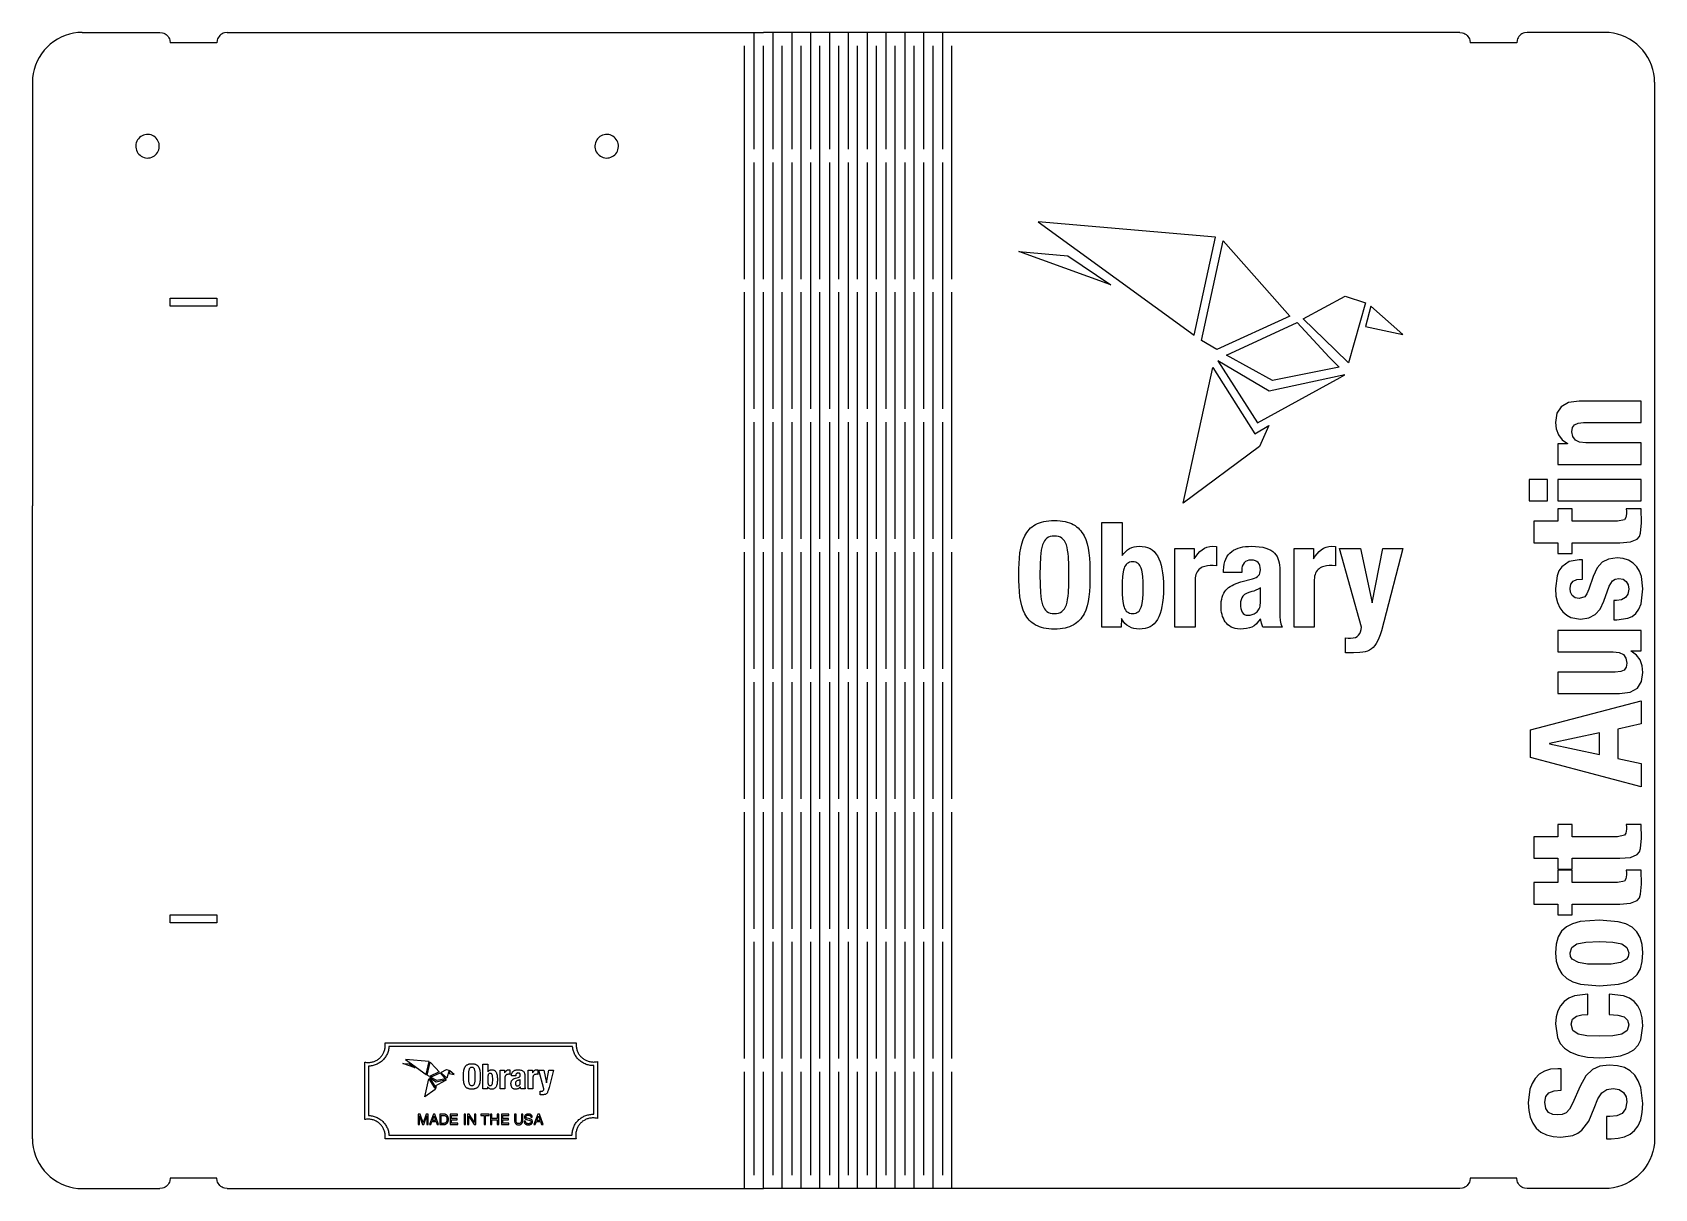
# Model space of a CAD drawing. Extents: x -155 to 155, y -110 to 110.
import ezdxf

# ---------------------------------------------------------------- set-up
doc = ezdxf.new("R2010")
doc.units = 0
doc.layers.get('0').update_dxf_attribs({"linetype": 'CONTINUOUS'})

msp = doc.modelspace()

# ---------------------------------------------------------------- linework, layer by layer
for p, q in [((-150.95, 108.77), (-151.6, 108.26)), ((-150.24, 109.21), (-150.95, 108.77)), ((-149.51, 109.6), (-150.24, 109.21)), ((-148.74, 109.92), (-149.51, 109.6)), ((-147.95, 110.17), (-148.74, 109.92)), ((-147.14, 110.35), (-147.95, 110.17)), ((-146.31, 110.45), (-147.14, 110.35)), ((-145.48, 110.49), (-146.31, 110.45)), ((-145.48, 110.49), (-130.66, 110.49)), ((-130.66, 110.49), (-130.14, 110.42)), ((-130.14, 110.42), (-129.89, 110.34)), ((-129.89, 110.34), (-129.66, 110.22)), ((-129.66, 110.22), (-129.44, 110.08)), ((-129.44, 110.08), (-129.24, 109.9)), ((-129.24, 109.9), (-129.07, 109.71)), ((-129.07, 109.71), (-128.93, 109.49)), ((-128.93, 109.49), (-128.81, 109.26)), ((-128.81, 109.26), (-128.73, 109.01)), ((-128.73, 109.01), (-128.66, 108.49)), ((-119.7, 109.01), (-119.77, 108.49)), ((-119.62, 109.26), (-119.7, 109.01)), ((-119.5, 109.49), (-119.62, 109.26)), ((-119.35, 109.71), (-119.5, 109.49)), ((-119.18, 109.9), (-119.35, 109.71)), ((-118.98, 110.08), (-119.18, 109.9)), ((-118.77, 110.22), (-118.98, 110.08)), ((-118.53, 110.34), (-118.77, 110.22)), ((-118.28, 110.42), (-118.53, 110.34)), ((-117.77, 110.49), (-118.28, 110.42)), ((-117.77, 110.49), (-18.91, 110.49)), ((-18.91, 110.49), (-17.11, 110.49)), ((-17.11, 110.49), (-17.11, 88.2)), ((-17.11, 110.49), (-15.31, 110.49)), ((-13.51, 110.49), (-15.31, 110.49)), ((-13.51, 110.49), (-13.51, 88.2)), ((-9.9, 110.49), (-13.51, 110.49)), ((-9.9, 110.49), (-9.9, 88.2)), ((-6.3, 110.49), (-9.9, 110.49)), ((-6.3, 110.49), (-6.3, 88.2)), ((-2.7, 110.49), (-6.3, 110.49)), ((-2.7, 110.49), (-2.7, 88.2)), ((0.9, 110.49), (-2.7, 110.49)), ((0.9, 110.49), (0.9, 88.2)), ((4.5, 110.49), (0.9, 110.49)), ((4.5, 110.49), (4.5, 88.2)), ((8.1, 110.49), (4.5, 110.49)), ((8.1, 110.49), (8.1, 88.2)), ((11.71, 110.49), (8.1, 110.49)), ((11.71, 110.49), (11.71, 88.2)), ((15.31, 110.49), (11.71, 110.49)), ((15.31, 110.49), (15.31, 88.2)), ((18.91, 110.49), (15.31, 110.49)), ((18.91, 110.49), (18.91, 88.2)), ((117.77, 110.49), (18.91, 110.49)), ((117.77, 110.49), (118.28, 110.42)), ((118.28, 110.42), (118.53, 110.34)), ((118.53, 110.34), (118.77, 110.22)), ((118.77, 110.22), (118.98, 110.08)), ((118.98, 110.08), (119.18, 109.9)), ((119.18, 109.9), (119.35, 109.71)), ((119.35, 109.71), (119.5, 109.49)), ((119.5, 109.49), (119.62, 109.26)), ((119.62, 109.26), (119.7, 109.01)), ((119.7, 109.01), (119.77, 108.49)), ((128.73, 109.01), (128.66, 108.49)), ((128.81, 109.26), (128.73, 109.01)), ((128.93, 109.49), (128.81, 109.26)), ((129.07, 109.71), (128.93, 109.49)), ((129.24, 109.9), (129.07, 109.71)), ((129.44, 110.08), (129.24, 109.9)), ((129.66, 110.22), (129.44, 110.08)), ((129.89, 110.34), (129.66, 110.22)), ((130.14, 110.42), (129.89, 110.34)), ((130.66, 110.49), (130.14, 110.42)), ((145.48, 110.49), (130.66, 110.49)), ((146.31, 110.45), (145.48, 110.49)), ((147.14, 110.35), (146.31, 110.45)), ((147.95, 110.17), (147.14, 110.35)), ((148.74, 109.92), (147.95, 110.17)), ((149.51, 109.6), (148.74, 109.92)), ((150.24, 109.21), (149.51, 109.6)), ((150.95, 108.77), (150.24, 109.21)), ((151.6, 108.26), (150.95, 108.77)), ((-153.73, 105.73), (-154.11, 104.99)), ((-153.28, 106.43), (-153.73, 105.73)), ((-152.78, 107.09), (-153.28, 106.43)), ((-152.22, 107.7), (-152.78, 107.09)), ((-151.6, 108.26), (-152.22, 107.7)), ((-119.77, 108.49), (-128.66, 108.49)), ((-18.91, 63.36), (-18.91, 107.95)), ((-15.31, 63.36), (-15.31, 107.95)), ((-11.71, 63.36), (-11.71, 107.95)), ((-8.1, 63.36), (-8.1, 107.95)), ((-4.5, 63.36), (-4.5, 107.95)), ((-0.9, 63.36), (-0.9, 107.95)), ((2.7, 63.36), (2.7, 107.95)), ((6.3, 63.36), (6.3, 107.95)), ((9.9, 63.36), (9.9, 107.95)), ((13.51, 63.36), (13.51, 107.95)), ((17.11, 63.36), (17.11, 107.95)), ((20.71, 63.36), (20.71, 107.95)), ((128.66, 108.49), (119.77, 108.49)), ((152.22, 107.7), (151.6, 108.26)), ((152.78, 107.09), (152.22, 107.7)), ((153.28, 106.43), (152.78, 107.09)), ((153.73, 105.73), (153.28, 106.43)), ((154.11, 104.99), (153.73, 105.73)), ((-154.86, 102.62), (-154.97, 101.8)), ((-154.68, 103.43), (-154.86, 102.62)), ((-154.43, 104.22), (-154.68, 103.43)), ((-154.11, 104.99), (-154.43, 104.22)), ((154.43, 104.22), (154.11, 104.99)), ((154.68, 103.43), (154.43, 104.22)), ((154.86, 102.62), (154.68, 103.43)), ((154.97, 101.8), (154.86, 102.62)), ((-154.97, 101.8), (-155.01, 100.96)), ((-155.01, 100.96), (-155.01, 20)), ((155.01, 100.96), (154.97, 101.8)), ((155.01, 100.96), (155.01, -100.96)), ((-134.91, 89.94), (-135.05, 89.68)), ((-134.74, 90.18), (-134.91, 89.94)), ((-134.54, 90.39), (-134.74, 90.18)), ((-134.31, 90.57), (-134.54, 90.39)), ((-134.06, 90.73), (-134.31, 90.57)), ((-133.79, 90.85), (-134.06, 90.73)), ((-133.51, 90.93), (-133.79, 90.85)), ((-133.22, 90.98), (-133.51, 90.93)), ((-132.92, 90.99), (-133.22, 90.98)), ((-132.63, 90.96), (-132.92, 90.99)), ((-132.34, 90.89), (-132.63, 90.96)), ((-132.07, 90.79), (-132.34, 90.89)), ((-131.81, 90.65), (-132.07, 90.79)), ((-131.57, 90.47), (-131.81, 90.65)), ((-131.36, 90.27), (-131.57, 90.47)), ((-131.17, 90.04), (-131.36, 90.27)), ((-131.02, 89.79), (-131.17, 90.04)), ((-47.16, 89.94), (-47.3, 89.68)), ((-46.99, 90.18), (-47.16, 89.94)), ((-46.79, 90.39), (-46.99, 90.18)), ((-46.56, 90.57), (-46.79, 90.39)), ((-46.31, 90.73), (-46.56, 90.57)), ((-46.04, 90.85), (-46.31, 90.73)), ((-45.76, 90.93), (-46.04, 90.85)), ((-45.47, 90.98), (-45.76, 90.93)), ((-45.17, 90.99), (-45.47, 90.98)), ((-44.88, 90.96), (-45.17, 90.99)), ((-44.59, 90.89), (-44.88, 90.96)), ((-44.32, 90.79), (-44.59, 90.89)), ((-44.06, 90.65), (-44.32, 90.79)), ((-43.82, 90.47), (-44.06, 90.65)), ((-43.61, 90.27), (-43.82, 90.47)), ((-43.42, 90.04), (-43.61, 90.27)), ((-43.27, 89.79), (-43.42, 90.04)), ((-135.23, 89.12), (-135.26, 88.82)), ((-135.26, 88.82), (-135.25, 88.53)), ((-135.25, 88.53), (-135.2, 88.24)), ((-135.16, 89.4), (-135.23, 89.12)), ((-135.2, 88.24), (-135.12, 87.96)), ((-135.05, 89.68), (-135.16, 89.4)), ((-135.12, 87.96), (-135, 87.69)), ((-135, 87.69), (-134.84, 87.44)), ((-134.84, 87.44), (-134.66, 87.21)), ((-134.66, 87.21), (-134.44, 87.01)), ((-134.44, 87.01), (-134.2, 86.83)), ((-134.2, 86.83), (-133.95, 86.69)), ((-131.96, 86.75), (-131.71, 86.91)), ((-131.71, 86.91), (-131.48, 87.09)), ((-131.48, 87.09), (-131.27, 87.3)), ((-131.27, 87.3), (-131.1, 87.54)), ((-131.1, 87.54), (-130.96, 87.8)), ((-130.9, 89.52), (-131.02, 89.79)), ((-130.96, 87.8), (-130.86, 88.08)), ((-130.81, 89.24), (-130.9, 89.52)), ((-130.86, 88.08), (-130.79, 88.36)), ((-130.77, 88.95), (-130.81, 89.24)), ((-130.79, 88.36), (-130.76, 88.66)), ((-130.76, 88.66), (-130.77, 88.95)), ((-47.48, 89.12), (-47.51, 88.82)), ((-47.51, 88.82), (-47.5, 88.53)), ((-47.5, 88.53), (-47.45, 88.24)), ((-47.41, 89.4), (-47.48, 89.12)), ((-47.45, 88.24), (-47.37, 87.96)), ((-47.3, 89.68), (-47.41, 89.4)), ((-47.37, 87.96), (-47.25, 87.69)), ((-47.25, 87.69), (-47.09, 87.44)), ((-47.09, 87.44), (-46.91, 87.21)), ((-46.91, 87.21), (-46.69, 87.01)), ((-46.69, 87.01), (-46.45, 86.83)), ((-46.45, 86.83), (-46.2, 86.69)), ((-44.21, 86.75), (-43.96, 86.91)), ((-43.96, 86.91), (-43.73, 87.09)), ((-43.73, 87.09), (-43.52, 87.3)), ((-43.52, 87.3), (-43.35, 87.54)), ((-43.35, 87.54), (-43.21, 87.8)), ((-43.15, 89.52), (-43.27, 89.79)), ((-43.21, 87.8), (-43.11, 88.08)), ((-43.06, 89.24), (-43.15, 89.52)), ((-43.11, 88.08), (-43.04, 88.36)), ((-43.02, 88.95), (-43.06, 89.24)), ((-43.04, 88.36), (-43.01, 88.66)), ((-43.01, 88.66), (-43.02, 88.95)), ((-133.95, 86.69), (-133.67, 86.59)), ((-133.67, 86.59), (-133.38, 86.52)), ((-133.38, 86.52), (-133.09, 86.49)), ((-133.09, 86.49), (-132.8, 86.5)), ((-132.8, 86.5), (-132.51, 86.55)), ((-132.51, 86.55), (-132.22, 86.63)), ((-132.22, 86.63), (-131.96, 86.75)), ((-46.2, 86.69), (-45.92, 86.59)), ((-45.92, 86.59), (-45.63, 86.52)), ((-45.63, 86.52), (-45.34, 86.49)), ((-45.34, 86.49), (-45.05, 86.5)), ((-45.05, 86.5), (-44.76, 86.55)), ((-44.76, 86.55), (-44.47, 86.63)), ((-44.47, 86.63), (-44.21, 86.75)), ((-17.11, 85.66), (-17.11, 38.53)), ((-13.51, 85.66), (-13.51, 38.53)), ((-9.9, 85.66), (-9.9, 38.53)), ((-6.3, 85.66), (-6.3, 38.53)), ((-2.7, 85.66), (-2.7, 38.53)), ((0.9, 85.66), (0.9, 38.53)), ((4.5, 85.66), (4.5, 38.53)), ((8.1, 85.66), (8.1, 38.53)), ((11.71, 85.66), (11.71, 38.53)), ((15.31, 85.66), (15.31, 38.53)), ((18.91, 85.66), (18.91, 38.53)), ((71.08, 71.38), (37.21, 74.3)), ((37.21, 74.3), (67.05, 52.61)), ((67.05, 52.61), (71.08, 71.38)), ((33.52, 68.6), (42.9, 67.81)), ((51.11, 62.25), (33.52, 68.6)), ((68.41, 51.62), (72.57, 70.63)), ((72.57, 70.63), (80.48, 61.76)), ((42.9, 67.81), (51.11, 62.25)), ((-128.66, 59.69), (-119.77, 59.69)), ((-128.66, 58.17), (-128.66, 59.69)), ((-119.77, 59.69), (-119.77, 58.17)), ((-18.91, 13.69), (-18.91, 60.82)), ((-15.31, 13.69), (-15.31, 60.82)), ((-11.71, 13.69), (-11.71, 60.82)), ((-8.1, 13.69), (-8.1, 60.82)), ((-4.5, 13.69), (-4.5, 60.82)), ((-0.9, 13.69), (-0.9, 60.82)), ((2.7, 13.69), (2.7, 60.82)), ((6.3, 13.69), (6.3, 60.82)), ((9.9, 13.69), (9.9, 60.82)), ((13.51, 13.69), (13.51, 60.82)), ((17.11, 13.69), (17.11, 60.82)), ((20.71, 13.69), (20.71, 60.82)), ((80.48, 61.76), (85.33, 56.27)), ((87.87, 55.76), (95.9, 60.08)), ((95.9, 60.08), (99.79, 58.82)), ((-119.77, 58.17), (-128.66, 58.17)), ((85.33, 56.27), (71.36, 49.88)), ((99.79, 58.82), (96.49, 47.37)), ((100.78, 58.19), (99.79, 54.3)), ((106.92, 52.76), (100.78, 58.19)), ((73.19, 48.78), (86.68, 55.02)), ((86.68, 55.02), (92.81, 48.39)), ((93.96, 49.84), (87.87, 55.76)), ((99.79, 54.3), (106.92, 52.76)), ((71.36, 49.88), (68.41, 51.62)), ((96.49, 47.37), (93.96, 49.84)), ((81.36, 41.9), (71.52, 47.74)), ((71.52, 47.74), (79.15, 35.88)), ((81.98, 43.96), (73.19, 48.78)), ((94.74, 46.52), (81.98, 43.96)), ((92.81, 48.39), (94.74, 46.52)), ((64.91, 20.53), (70.56, 46.46)), ((70.56, 46.46), (78.6, 33.76)), ((79.15, 35.88), (94.95, 44.53)), ((95.81, 45.04), (81.36, 41.9)), ((94.95, 44.53), (95.81, 45.04)), ((136.34, 37.69), (136.07, 35.96)), ((137.14, 38.96), (136.34, 37.69)), ((138.54, 39.75), (137.14, 38.96)), ((140.61, 40.02), (138.54, 39.75)), ((152.42, 40.02), (140.61, 40.02)), ((152.42, 35.93), (152.42, 40.02)), ((-17.11, 35.99), (-17.11, -11.15)), ((-13.51, 35.99), (-13.51, -11.15)), ((-9.9, 35.99), (-9.9, -11.15)), ((-6.3, 35.99), (-6.3, -11.15)), ((-2.7, 35.99), (-2.7, -11.15)), ((0.9, 35.99), (0.9, -11.15)), ((4.5, 35.99), (4.5, -11.15)), ((8.1, 35.99), (8.1, -11.15)), ((11.71, 35.99), (11.71, -11.15)), ((15.31, 35.99), (15.31, -11.15)), ((18.91, 35.99), (18.91, -11.15)), ((78.6, 33.76), (81.32, 35.34)), ((81.32, 35.34), (79.51, 31.32)), ((136.07, 35.96), (136.21, 34.7)), ((136.21, 34.7), (136.62, 33.59)), ((139.21, 34.18), (139.33, 34.97)), ((139.38, 33.24), (139.21, 34.18)), ((139.33, 34.97), (139.7, 35.51)), ((139.7, 35.51), (140.38, 35.82)), ((140.38, 35.82), (141.43, 35.93)), ((141.43, 35.93), (152.42, 35.93)), ((79.51, 31.32), (64.91, 20.53)), ((136.49, 31.85), (136.49, 27.93)), ((138.35, 31.85), (136.49, 31.85)), ((136.62, 33.59), (137.33, 32.65)), ((137.33, 32.65), (138.35, 31.91)), ((138.35, 31.91), (138.35, 31.85)), ((139.87, 32.56), (139.38, 33.24)), ((140.69, 32.16), (139.87, 32.56)), ((141.85, 32.02), (140.69, 32.16)), ((152.42, 32.02), (141.85, 32.02)), ((152.42, 27.93), (152.42, 32.02)), ((136.49, 27.93), (152.42, 27.93)), ((134.54, 25.07), (131.04, 25.07)), ((131.04, 25.07), (131.04, 20.98)), ((134.54, 20.98), (134.54, 25.07)), ((152.42, 25.07), (136.49, 25.07)), ((136.49, 25.07), (136.49, 20.98)), ((152.42, 20.98), (152.42, 25.07)), ((-155.01, -20), (-155.01, 20)), ((131.04, 20.98), (134.54, 20.98)), ((136.49, 20.98), (152.42, 20.98)), ((136.49, 19.42), (136.49, 17.05)), ((139.28, 19.42), (136.49, 19.42)), ((139.28, 17.05), (139.28, 19.42)), ((152.42, 19.42), (149.58, 19.42)), ((149.58, 19.42), (149.63, 18.97)), ((149.63, 18.97), (149.64, 18.5)), ((152.51, 16.75), (152.42, 19.42)), ((35.27, 15.23), (35.51, 15.51)), ((35.51, 15.51), (35.77, 15.77)), ((35.77, 15.77), (36.06, 16.01)), ((36.06, 16.01), (36.37, 16.23)), ((36.37, 16.23), (36.7, 16.43)), ((36.7, 16.43), (37.06, 16.6)), ((37.06, 16.6), (37.44, 16.76)), ((37.44, 16.76), (37.85, 16.89)), ((37.85, 16.89), (38.29, 17)), ((38.29, 17), (38.75, 17.08)), ((38.75, 17.08), (39.24, 17.14)), ((39.24, 17.14), (39.76, 17.18)), ((39.76, 17.18), (40.31, 17.19)), ((40.31, 17.19), (40.86, 17.18)), ((40.86, 17.18), (41.38, 17.14)), ((41.38, 17.14), (41.88, 17.08)), ((41.88, 17.08), (42.34, 17)), ((42.34, 17), (42.77, 16.89)), ((42.77, 16.89), (43.18, 16.76)), ((43.18, 16.76), (43.56, 16.6)), ((43.56, 16.6), (43.92, 16.43)), ((43.92, 16.43), (44.26, 16.23)), ((44.26, 16.23), (44.56, 16.01)), ((44.56, 16.01), (44.85, 15.77)), ((44.85, 15.77), (45.12, 15.51)), ((45.12, 15.51), (45.36, 15.23)), ((49.37, 16.81), (53.23, 16.81)), ((49.37, -3.16), (49.37, 16.81)), ((53.23, 16.81), (53.23, 10.49)), ((131.94, 17.05), (131.94, 12.96)), ((136.49, 17.05), (131.94, 17.05)), ((147.9, 17.05), (139.28, 17.05)), ((149.24, 17.33), (147.9, 17.05)), ((149.54, 17.76), (149.24, 17.33)), ((149.64, 18.5), (149.54, 17.76)), ((152.35, 14.81), (152.51, 16.75)), ((33.88, 11.92), (34.08, 12.77)), ((34.08, 12.77), (34.33, 13.56)), ((34.33, 13.56), (34.65, 14.28)), ((34.65, 14.28), (34.84, 14.62)), ((34.84, 14.62), (35.04, 14.94)), ((35.04, 14.94), (35.27, 15.23)), ((38.04, 12.53), (37.9, 12.05)), ((38.2, 12.94), (38.04, 12.53)), ((38.39, 13.3), (38.2, 12.94)), ((38.62, 13.59), (38.39, 13.3)), ((38.88, 13.83), (38.62, 13.59)), ((39.17, 14.01), (38.88, 13.83)), ((39.51, 14.13), (39.17, 14.01)), ((39.89, 14.21), (39.51, 14.13)), ((40.31, 14.23), (39.89, 14.21)), ((40.73, 14.21), (40.31, 14.23)), ((41.11, 14.13), (40.73, 14.21)), ((41.45, 14.01), (41.11, 14.13)), ((41.75, 13.83), (41.45, 14.01)), ((42.01, 13.59), (41.75, 13.83)), ((42.23, 13.3), (42.01, 13.59)), ((42.43, 12.94), (42.23, 13.3)), ((42.59, 12.53), (42.43, 12.94)), ((42.72, 12.05), (42.59, 12.53)), ((45.36, 15.23), (45.58, 14.94)), ((45.58, 14.94), (45.79, 14.62)), ((45.79, 14.62), (45.98, 14.28)), ((45.98, 14.28), (46.29, 13.56)), ((46.29, 13.56), (46.55, 12.77)), ((46.55, 12.77), (46.75, 11.92)), ((131.94, 12.96), (136.49, 12.96)), ((136.49, 12.96), (136.49, 10.88)), ((139.28, 10.88), (139.28, 12.96)), ((139.28, 12.96), (148.4, 12.96)), ((148.4, 12.96), (150.41, 13.11)), ((150.41, 13.11), (151.7, 13.65)), ((151.7, 13.65), (152.1, 14.14)), ((152.1, 14.14), (152.35, 14.81)), ((-18.91, -35.98), (-18.91, 11.15)), ((-15.31, -35.98), (-15.31, 11.15)), ((-11.71, -35.98), (-11.71, 11.15)), ((-8.1, -35.98), (-8.1, 11.15)), ((-4.5, -35.98), (-4.5, 11.15)), ((-0.9, -35.98), (-0.9, 11.15)), ((2.7, -35.98), (2.7, 11.15)), ((6.3, -35.98), (6.3, 11.15)), ((9.9, -35.98), (9.9, 11.15)), ((13.51, -35.98), (13.51, 11.15)), ((17.11, -35.98), (17.11, 11.15)), ((20.71, -35.98), (20.71, 11.15)), ((33.56, 9.01), (33.63, 10.03)), ((33.63, 10.03), (33.73, 11)), ((33.73, 11), (33.88, 11.92)), ((37.64, 10.23), (37.57, 8.67)), ((37.71, 10.91), (37.64, 10.23)), ((37.79, 11.51), (37.71, 10.91)), ((37.9, 12.05), (37.79, 11.51)), ((42.83, 11.51), (42.72, 12.05)), ((42.92, 10.91), (42.83, 11.51)), ((42.98, 10.23), (42.92, 10.91)), ((43.06, 8.67), (42.98, 10.23)), ((46.75, 11.92), (46.9, 11)), ((46.9, 11), (47, 10.03)), ((47, 10.03), (47.06, 9.01)), ((53.23, 10.49), (53.6, 10.91)), ((53.6, 10.91), (53.93, 11.27)), ((53.93, 11.27), (54.29, 11.58)), ((54.29, 11.58), (54.67, 11.83)), ((54.67, 11.83), (55.08, 12.03)), ((55.27, 9.31), (54.97, 9.29)), ((55.08, 12.03), (55.52, 12.16)), ((55.57, 9.29), (55.27, 9.31)), ((55.52, 12.16), (56, 12.25)), ((56, 12.25), (56.53, 12.28)), ((56.53, 12.28), (57.1, 12.25)), ((57.1, 12.25), (57.63, 12.16)), ((57.63, 12.16), (58.13, 12.02)), ((58.13, 12.02), (58.58, 11.83)), ((58.58, 11.83), (59, 11.57)), ((59, 11.57), (59.38, 11.25)), ((59.38, 11.25), (59.72, 10.86)), ((59.72, 10.86), (60.02, 10.42)), ((60.02, 10.42), (60.29, 9.9)), ((60.29, 9.9), (60.52, 9.32)), ((60.52, 9.32), (60.71, 8.68)), ((63.35, -3.16), (63.35, 11.88)), ((63.35, 11.88), (67.04, 11.88)), ((67.04, 11.88), (67.04, 9.87)), ((67.04, 9.87), (67.41, 10.39)), ((67.41, 10.39), (67.75, 10.86)), ((67.75, 10.86), (68.12, 11.27)), ((68.12, 11.27), (68.53, 11.62)), ((68.53, 11.62), (68.97, 11.9)), ((68.97, 11.9), (69.46, 12.1)), ((69.46, 12.1), (69.99, 12.23)), ((69.99, 12.23), (70.56, 12.28)), ((70.56, 12.28), (71.26, 12.22)), ((71.26, 12.22), (71.26, 8.53)), ((72.74, 8.83), (72.87, 9.35)), ((72.87, 9.35), (73.05, 9.82)), ((73.05, 9.82), (73.27, 10.25)), ((73.27, 10.25), (73.54, 10.63)), ((73.54, 10.63), (73.84, 10.96)), ((73.84, 10.96), (74.19, 11.25)), ((74.19, 11.25), (74.56, 11.51)), ((74.56, 11.51), (74.97, 11.72)), ((74.97, 11.72), (75.4, 11.9)), ((75.4, 11.9), (75.86, 12.04)), ((75.86, 12.04), (76.35, 12.14)), ((76.35, 12.14), (76.86, 12.22)), ((76.81, 9.34), (76.56, 9.11)), ((77.12, 9.51), (76.81, 9.34)), ((76.86, 12.22), (77.38, 12.26)), ((77.48, 9.61), (77.12, 9.51)), ((77.38, 12.26), (77.92, 12.28)), ((77.89, 9.65), (77.48, 9.61)), ((78.34, 9.61), (77.89, 9.65)), ((77.92, 12.28), (78.73, 12.25)), ((78.71, 9.52), (78.34, 9.61)), ((79.02, 9.36), (78.71, 9.52)), ((78.73, 12.25), (79.47, 12.19)), ((79.27, 9.15), (79.02, 9.36)), ((79.47, 12.19), (80.12, 12.08)), ((80.12, 12.08), (80.7, 11.94)), ((80.7, 11.94), (81.21, 11.75)), ((81.21, 11.75), (81.66, 11.53)), ((81.66, 11.53), (82.04, 11.28)), ((82.04, 11.28), (82.36, 10.99)), ((82.36, 10.99), (82.63, 10.67)), ((82.63, 10.67), (82.86, 10.31)), ((82.86, 10.31), (83.03, 9.93)), ((83.03, 9.93), (83.16, 9.53)), ((83.16, 9.53), (83.26, 9.1)), ((86.11, 11.88), (89.8, 11.88)), ((86.11, -3.16), (86.11, 11.88)), ((89.8, 11.88), (89.8, 9.87)), ((89.8, 9.87), (90.16, 10.39)), ((90.16, 10.39), (90.5, 10.86)), ((90.5, 10.86), (90.88, 11.27)), ((90.88, 11.27), (91.29, 11.62)), ((91.29, 11.62), (91.73, 11.9)), ((91.73, 11.9), (92.22, 12.1)), ((92.22, 12.1), (92.75, 12.23)), ((92.75, 12.23), (93.32, 12.28)), ((93.32, 12.28), (94.02, 12.22)), ((94.02, 12.22), (94.02, 8.53)), ((94.77, 11.88), (98.8, 11.88)), ((98.99, -3.16), (94.77, 11.88)), ((98.8, 11.88), (101.03, 1.48)), ((101.03, 1.48), (103.05, 11.88)), ((103.05, 11.88), (106.91, 11.88)), ((106.91, 11.88), (103.27, -2.15)), ((136.49, 10.88), (139.28, 10.88)), ((138.68, 9.34), (137.26, 8.34)), ((140.6, 9.68), (138.68, 9.34)), ((141.25, 9.68), (140.6, 9.68)), ((141.25, 6), (141.25, 9.68)), ((146.22, 9.84), (144.98, 9.24)), ((147.84, 10.04), (146.22, 9.84)), ((149.03, 9.93), (147.84, 10.04)), ((150.05, 9.59), (149.03, 9.93)), ((150.9, 9.06), (150.05, 9.59)), ((33.52, 6.82), (33.53, 7.94)), ((33.53, 5.71), (33.52, 6.82)), ((33.53, 7.94), (33.56, 9.01)), ((37.57, 8.67), (37.54, 6.82)), ((37.54, 6.82), (37.57, 4.96)), ((43.08, 6.82), (43.06, 8.67)), ((43.06, 4.96), (43.08, 6.82)), ((47.06, 9.01), (47.1, 7.94)), ((47.1, 7.94), (47.11, 6.82)), ((47.11, 6.82), (47.1, 5.71)), ((53.31, 6.52), (53.25, 5.51)), ((53.43, 7.37), (53.31, 6.52)), ((53.51, 7.73), (53.43, 7.37)), ((53.61, 8.06), (53.51, 7.73)), ((53.73, 8.35), (53.61, 8.06)), ((53.88, 8.61), (53.73, 8.35)), ((54.04, 8.82), (53.88, 8.61)), ((54.23, 9), (54.04, 8.82)), ((54.45, 9.13), (54.23, 9)), ((54.69, 9.23), (54.45, 9.13)), ((54.97, 9.29), (54.69, 9.23)), ((55.84, 9.23), (55.57, 9.29)), ((56.08, 9.13), (55.84, 9.23)), ((56.3, 9), (56.08, 9.13)), ((56.48, 8.82), (56.3, 9)), ((56.65, 8.61), (56.48, 8.82)), ((56.79, 8.35), (56.65, 8.61)), ((56.91, 8.06), (56.79, 8.35)), ((57.01, 7.73), (56.91, 8.06)), ((57.09, 7.37), (57.01, 7.73)), ((57.21, 6.52), (57.09, 7.37)), ((57.27, 5.51), (57.21, 6.52)), ((60.71, 8.68), (60.87, 7.96)), ((60.87, 7.96), (60.99, 7.17)), ((60.99, 7.17), (61.07, 6.31)), ((61.07, 6.31), (61.13, 5.37)), ((67.23, 6.24), (67.21, 5.87)), ((67.28, 6.57), (67.23, 6.24)), ((67.36, 6.87), (67.28, 6.57)), ((67.47, 7.15), (67.36, 6.87)), ((67.6, 7.39), (67.47, 7.15)), ((67.76, 7.62), (67.6, 7.39)), ((67.94, 7.81), (67.76, 7.62)), ((68.13, 7.98), (67.94, 7.81)), ((68.34, 8.13), (68.13, 7.98)), ((68.57, 8.26), (68.34, 8.13)), ((68.8, 8.36), (68.57, 8.26)), ((69.05, 8.44), (68.8, 8.36)), ((69.55, 8.55), (69.05, 8.44)), ((70.06, 8.59), (69.55, 8.55)), ((70.66, 8.57), (70.06, 8.59)), ((71.26, 8.53), (70.66, 8.57)), ((72.64, 7.63), (72.66, 8.26)), ((72.64, 7.27), (72.64, 7.63)), ((76.1, 7.27), (72.64, 7.27)), ((72.66, 8.26), (72.74, 8.83)), ((76.13, 8.11), (76.1, 7.69)), ((76.1, 7.69), (76.1, 7.27)), ((76.22, 8.49), (76.13, 8.11)), ((76.36, 8.82), (76.22, 8.49)), ((76.56, 9.11), (76.36, 8.82)), ((78.54, 6.16), (78.87, 6.3)), ((78.87, 6.3), (79.13, 6.47)), ((79.13, 6.47), (79.34, 6.66)), ((79.45, 8.89), (79.27, 9.15)), ((79.34, 6.66), (79.5, 6.88)), ((79.58, 8.57), (79.45, 8.89)), ((79.5, 6.88), (79.6, 7.15)), ((79.66, 8.21), (79.58, 8.57)), ((79.6, 7.15), (79.66, 7.45)), ((79.68, 7.8), (79.66, 8.21)), ((79.66, 7.45), (79.68, 7.8)), ((83.26, 9.1), (83.32, 8.64)), ((83.32, 8.64), (83.36, 8.16)), ((83.36, 8.16), (83.37, 7.66)), ((83.37, 7.66), (83.37, -0.25)), ((89.99, 6.24), (89.97, 5.87)), ((90.04, 6.57), (89.99, 6.24)), ((90.12, 6.87), (90.04, 6.57)), ((90.23, 7.15), (90.12, 6.87)), ((90.36, 7.39), (90.23, 7.15)), ((90.52, 7.62), (90.36, 7.39)), ((90.69, 7.81), (90.52, 7.62)), ((90.89, 7.98), (90.69, 7.81)), ((91.1, 8.13), (90.89, 7.98)), ((91.33, 8.26), (91.1, 8.13)), ((91.56, 8.36), (91.33, 8.26)), ((91.81, 8.44), (91.56, 8.36)), ((92.31, 8.55), (91.81, 8.44)), ((92.82, 8.59), (92.31, 8.55)), ((93.42, 8.57), (92.82, 8.59)), ((94.02, 8.53), (93.42, 8.57)), ((136.37, 6.65), (136.07, 4.22)), ((136.74, 7.59), (136.37, 6.65)), ((137.26, 8.34), (136.74, 7.59)), ((143.28, 6.51), (142.45, 4.05)), ((144.03, 8.16), (143.28, 6.51)), ((144.98, 9.24), (144.03, 8.16)), ((151.6, 8.36), (150.9, 9.06)), ((152.13, 7.5), (151.6, 8.36)), ((152.49, 6.5), (152.13, 7.5)), ((152.76, 4.11), (152.49, 6.5)), ((33.56, 4.64), (33.53, 5.71)), ((33.63, 3.61), (33.56, 4.64)), ((33.73, 2.64), (33.63, 3.61)), ((37.57, 4.96), (37.64, 3.4)), ((37.64, 3.4), (37.71, 2.73)), ((42.92, 2.73), (42.98, 3.4)), ((42.98, 3.4), (43.06, 4.96)), ((47, 3.61), (46.9, 2.64)), ((47.06, 4.64), (47, 3.61)), ((47.1, 5.71), (47.06, 4.64)), ((53.25, 5.51), (53.23, 4.36)), ((53.23, 4.36), (53.25, 3.21)), ((53.25, 3.21), (53.31, 2.21)), ((57.21, 2.21), (57.27, 3.21)), ((57.28, 4.36), (57.27, 5.51)), ((57.27, 3.21), (57.28, 4.36)), ((61.13, 3.35), (61.07, 2.42)), ((61.13, 5.37), (61.14, 4.36)), ((61.14, 4.36), (61.13, 3.35)), ((67.21, 5.87), (67.21, -3.16)), ((72.51, 2.95), (72.66, 3.29)), ((72.66, 3.29), (72.85, 3.6)), ((72.85, 3.6), (73.07, 3.89)), ((73.07, 3.89), (73.31, 4.15)), ((73.31, 4.15), (73.59, 4.39)), ((73.59, 4.39), (73.9, 4.61)), ((73.9, 4.61), (74.25, 4.81)), ((74.25, 4.81), (74.62, 4.99)), ((74.62, 4.99), (75.04, 5.16)), ((75.04, 5.16), (75.96, 5.45)), ((75.96, 5.45), (78.14, 6.04)), ((77.03, 3.28), (76.65, 3.04)), ((77.49, 3.46), (77.03, 3.28)), ((78.03, 3.61), (77.49, 3.46)), ((78.42, 3.72), (78.03, 3.61)), ((78.14, 6.04), (78.54, 6.16)), ((78.83, 3.88), (78.42, 3.72)), ((79.26, 4.1), (78.83, 3.88)), ((79.68, 4.36), (79.26, 4.1)), ((79.68, 1.4), (79.68, 4.36)), ((89.97, 5.87), (89.97, -3.16)), ((136.07, 4.22), (136.17, 2.77)), ((138.86, 4.2), (139.01, 5.05)), ((138.97, 3.48), (138.86, 4.2)), ((139.29, 2.85), (138.97, 3.48)), ((139.01, 5.05), (139.44, 5.6)), ((139.44, 5.6), (140.18, 5.9)), ((140.18, 5.9), (141.25, 6)), ((142.09, 3.18), (141.65, 2.64)), ((142.45, 4.05), (142.09, 3.18)), ((145.32, 1.76), (146.36, 4.64)), ((146.36, 4.64), (147, 5.68)), ((147, 5.68), (147.49, 6.01)), ((147.49, 6.01), (148.17, 6.12)), ((148.17, 6.12), (149, 5.98)), ((149, 5.98), (149.59, 5.56)), ((149.91, 3.13), (149.43, 2.46)), ((149.59, 5.56), (149.95, 4.9)), ((150.07, 4.05), (149.91, 3.13)), ((149.95, 4.9), (150.07, 4.05)), ((152.43, 1.25), (152.76, 4.11)), ((33.88, 1.73), (33.73, 2.64)), ((34.08, 0.87), (33.88, 1.73)), ((34.33, 0.08), (34.08, 0.87)), ((34.65, -0.64), (34.33, 0.08)), ((37.71, 2.73), (37.79, 2.12)), ((37.79, 2.12), (37.9, 1.58)), ((37.9, 1.58), (38.04, 1.11)), ((38.04, 1.11), (38.2, 0.69)), ((38.2, 0.69), (38.39, 0.34)), ((38.39, 0.34), (38.62, 0.05)), ((38.62, 0.05), (38.88, -0.18)), ((41.75, -0.18), (42.01, 0.05)), ((42.01, 0.05), (42.23, 0.34)), ((42.23, 0.34), (42.43, 0.69)), ((42.43, 0.69), (42.59, 1.11)), ((42.59, 1.11), (42.72, 1.58)), ((42.72, 1.58), (42.83, 2.12)), ((42.83, 2.12), (42.92, 2.73)), ((46.29, 0.08), (45.98, -0.64)), ((46.55, 0.87), (46.29, 0.08)), ((46.75, 1.73), (46.55, 0.87)), ((46.9, 2.64), (46.75, 1.73)), ((53.31, 2.21), (53.43, 1.36)), ((53.43, 1.36), (53.51, 0.99)), ((53.51, 0.99), (53.61, 0.66)), ((53.61, 0.66), (53.73, 0.37)), ((53.73, 0.37), (53.88, 0.12)), ((53.88, 0.12), (54.04, -0.1)), ((56.48, -0.1), (56.65, 0.12)), ((56.65, 0.12), (56.79, 0.37)), ((56.79, 0.37), (56.91, 0.66)), ((56.91, 0.66), (57.01, 0.99)), ((57.01, 0.99), (57.09, 1.36)), ((57.09, 1.36), (57.21, 2.21)), ((60.71, 0.05), (60.52, -0.6)), ((60.87, 0.77), (60.71, 0.05)), ((60.99, 1.56), (60.87, 0.77)), ((61.07, 2.42), (60.99, 1.56)), ((72.16, 0.76), (72.17, 1.27)), ((72.21, -0.01), (72.16, 0.76)), ((72.17, 1.27), (72.21, 1.74)), ((72.21, 1.74), (72.28, 2.18)), ((72.28, 2.18), (72.38, 2.58)), ((72.38, 2.58), (72.51, 2.95)), ((75.88, 1.65), (75.85, 1.18)), ((75.85, 1.18), (75.87, 0.76)), ((75.87, 0.76), (75.93, 0.36)), ((75.97, 2.07), (75.88, 1.65)), ((75.93, 0.36), (76.04, 0.01)), ((76.13, 2.45), (75.97, 2.07)), ((76.04, 0.01), (76.19, -0.3)), ((76.35, 2.77), (76.13, 2.45)), ((76.65, 3.04), (76.35, 2.77)), ((79.2, -0.06), (79.34, 0.13)), ((79.34, 0.13), (79.45, 0.34)), ((79.45, 0.34), (79.55, 0.57)), ((79.55, 0.57), (79.62, 0.83)), ((79.62, 0.83), (79.66, 1.1)), ((79.66, 1.1), (79.68, 1.4)), ((136.17, 2.77), (136.46, 1.54)), ((136.46, 1.54), (136.91, 0.53)), ((136.91, 0.53), (137.5, -0.28)), ((139.83, 2.42), (139.29, 2.85)), ((140.58, 2.27), (139.83, 2.42)), ((141.65, 2.64), (140.58, 2.27)), ((143.65, -0.78), (144.61, 0.28)), ((144.61, 0.28), (145.32, 1.76)), ((147.22, 1.91), (147.22, -1.76)), ((147.75, 1.91), (147.22, 1.91)), ((148.69, 2.05), (147.75, 1.91)), ((149.43, 2.46), (148.69, 2.05)), ((151.45, -0.56), (152.02, 0.23)), ((152.02, 0.23), (152.43, 1.25)), ((34.84, -0.97), (34.65, -0.64)), ((35.04, -1.29), (34.84, -0.97)), ((35.27, -1.59), (35.04, -1.29)), ((35.51, -1.87), (35.27, -1.59)), ((35.77, -2.13), (35.51, -1.87)), ((36.06, -2.37), (35.77, -2.13)), ((36.37, -2.58), (36.06, -2.37)), ((36.7, -2.78), (36.37, -2.58)), ((37.06, -2.96), (36.7, -2.78)), ((37.44, -3.11), (37.06, -2.96)), ((38.88, -0.18), (39.17, -0.36)), ((39.17, -0.36), (39.51, -0.49)), ((39.51, -0.49), (39.89, -0.56)), ((39.89, -0.56), (40.31, -0.59)), ((40.31, -0.59), (40.73, -0.56)), ((40.73, -0.56), (41.11, -0.49)), ((41.11, -0.49), (41.45, -0.36)), ((41.45, -0.36), (41.75, -0.18)), ((43.56, -2.96), (43.18, -3.11)), ((43.92, -2.78), (43.56, -2.96)), ((44.26, -2.58), (43.92, -2.78)), ((44.56, -2.37), (44.26, -2.58)), ((44.85, -2.13), (44.56, -2.37)), ((45.12, -1.87), (44.85, -2.13)), ((45.36, -1.59), (45.12, -1.87)), ((45.58, -1.29), (45.36, -1.59)), ((45.79, -0.97), (45.58, -1.29)), ((45.98, -0.64), (45.79, -0.97)), ((53.12, -1.56), (53.06, -3.16)), ((53.44, -2.05), (53.12, -1.56)), ((53.79, -2.46), (53.44, -2.05)), ((54.17, -2.81), (53.79, -2.46)), ((54.04, -0.1), (54.23, -0.27)), ((54.57, -3.08), (54.17, -2.81)), ((54.23, -0.27), (54.45, -0.41)), ((54.45, -0.41), (54.69, -0.51)), ((55.01, -3.29), (54.57, -3.08)), ((54.69, -0.51), (54.97, -0.57)), ((54.97, -0.57), (55.27, -0.59)), ((55.27, -0.59), (55.57, -0.57)), ((55.57, -0.57), (55.84, -0.51)), ((55.84, -0.51), (56.08, -0.41)), ((56.08, -0.41), (56.3, -0.27)), ((56.3, -0.27), (56.48, -0.1)), ((58.58, -3.1), (58.13, -3.3)), ((59, -2.84), (58.58, -3.1)), ((59.38, -2.52), (59, -2.84)), ((59.72, -2.14), (59.38, -2.52)), ((60.02, -1.69), (59.72, -2.14)), ((60.29, -1.18), (60.02, -1.69)), ((60.52, -0.6), (60.29, -1.18)), ((72.27, -0.39), (72.21, -0.01)), ((72.35, -0.77), (72.27, -0.39)), ((72.46, -1.13), (72.35, -0.77)), ((72.6, -1.49), (72.46, -1.13)), ((72.77, -1.83), (72.6, -1.49)), ((72.97, -2.15), (72.77, -1.83)), ((73.2, -2.45), (72.97, -2.15)), ((73.46, -2.72), (73.2, -2.45)), ((73.76, -2.96), (73.46, -2.72)), ((74.09, -3.16), (73.76, -2.96)), ((76.19, -0.3), (76.39, -0.56)), ((76.39, -0.56), (76.64, -0.76)), ((76.64, -0.76), (76.79, -0.83)), ((76.79, -0.83), (76.95, -0.88)), ((76.95, -0.88), (77.12, -0.91)), ((77.12, -0.91), (77.31, -0.92)), ((77.31, -0.92), (77.7, -0.89)), ((77.7, -0.89), (78.11, -0.79)), ((78.51, -2.9), (78.07, -3.16)), ((78.11, -0.79), (78.51, -0.62)), ((78.51, -0.62), (78.88, -0.38)), ((78.91, -2.56), (78.51, -2.9)), ((78.88, -0.38), (79.05, -0.23)), ((79.28, -2.13), (78.91, -2.56)), ((79.05, -0.23), (79.2, -0.06)), ((79.68, -1.59), (79.28, -2.13)), ((79.87, -2.39), (79.68, -1.59)), ((79.99, -2.78), (79.87, -2.39)), ((80.15, -3.16), (79.99, -2.78)), ((83.37, -0.25), (83.39, -1.17)), ((83.39, -1.17), (83.46, -1.9)), ((83.46, -1.9), (83.52, -2.23)), ((83.52, -2.23), (83.6, -2.53)), ((83.6, -2.53), (83.84, -3.16)), ((103.27, -2.15), (102.79, -3.9)), ((137.5, -0.28), (138.21, -0.89)), ((138.21, -0.89), (139.02, -1.32)), ((139.02, -1.32), (140.88, -1.64)), ((140.88, -1.64), (142.42, -1.43)), ((142.42, -1.43), (143.65, -0.78)), ((147.22, -1.76), (147.78, -1.76)), ((147.78, -1.76), (149.87, -1.49)), ((149.87, -1.49), (150.73, -1.12)), ((150.73, -1.12), (151.45, -0.56)), ((37.85, -3.24), (37.44, -3.11)), ((38.29, -3.35), (37.85, -3.24)), ((38.75, -3.44), (38.29, -3.35)), ((39.24, -3.5), (38.75, -3.44)), ((39.76, -3.54), (39.24, -3.5)), ((40.31, -3.55), (39.76, -3.54)), ((40.86, -3.54), (40.31, -3.55)), ((41.38, -3.5), (40.86, -3.54)), ((41.88, -3.44), (41.38, -3.5)), ((42.34, -3.35), (41.88, -3.44)), ((42.77, -3.24), (42.34, -3.35)), ((43.18, -3.11), (42.77, -3.24)), ((53.06, -3.16), (49.37, -3.16)), ((55.48, -3.44), (55.01, -3.29)), ((55.98, -3.52), (55.48, -3.44)), ((56.53, -3.55), (55.98, -3.52)), ((57.1, -3.52), (56.53, -3.55)), ((57.63, -3.44), (57.1, -3.52)), ((58.13, -3.3), (57.63, -3.44)), ((67.21, -3.16), (63.35, -3.16)), ((74.46, -3.33), (74.09, -3.16)), ((74.87, -3.45), (74.46, -3.33)), ((75.31, -3.52), (74.87, -3.45)), ((75.79, -3.55), (75.31, -3.52)), ((76.45, -3.53), (75.79, -3.55)), ((77.04, -3.46), (76.45, -3.53)), ((77.58, -3.34), (77.04, -3.46)), ((78.07, -3.16), (77.58, -3.34)), ((83.84, -3.16), (80.15, -3.16)), ((89.97, -3.16), (86.11, -3.16)), ((95.92, -5.2), (96.42, -5.26)), ((95.92, -8.08), (95.92, -5.2)), ((96.42, -5.26), (96.92, -5.28)), ((96.92, -5.28), (97.42, -5.25)), ((97.42, -5.25), (97.83, -5.14)), ((97.83, -5.14), (98.18, -4.96)), ((98.18, -4.96), (98.45, -4.72)), ((98.45, -4.72), (98.67, -4.42)), ((98.67, -4.42), (98.82, -4.06)), ((98.82, -4.06), (98.93, -3.64)), ((98.93, -3.64), (98.99, -3.16)), ((102.06, -5.83), (101.79, -6.31)), ((102.3, -5.27), (102.06, -5.83)), ((102.55, -4.63), (102.3, -5.27)), ((102.79, -3.9), (102.55, -4.63)), ((152.42, -3.8), (136.49, -3.8)), ((136.49, -3.8), (136.49, -7.89)), ((152.42, -7.71), (152.42, -3.8)), ((97.49, -8.08), (95.92, -8.08)), ((98.71, -8.04), (97.49, -8.08)), ((99.23, -7.98), (98.71, -8.04)), ((99.71, -7.88), (99.23, -7.98)), ((100.14, -7.75), (99.71, -7.88)), ((100.53, -7.57), (100.14, -7.75)), ((100.89, -7.35), (100.53, -7.57)), ((101.22, -7.07), (100.89, -7.35)), ((101.52, -6.72), (101.22, -7.07)), ((101.79, -6.31), (101.52, -6.72)), ((136.49, -7.89), (147.07, -7.89)), ((147.07, -7.89), (148.22, -8.02)), ((148.22, -8.02), (149.05, -8.43)), ((149.05, -8.43), (149.54, -9.1)), ((149.54, -9.1), (149.71, -10.05)), ((150.56, -7.71), (152.42, -7.71)), ((150.56, -7.77), (150.56, -7.71)), ((151.57, -8.52), (150.56, -7.77)), ((152.25, -9.46), (151.57, -8.52)), ((147.48, -11.79), (136.49, -11.79)), ((136.49, -11.79), (136.49, -15.88)), ((148.54, -11.69), (147.48, -11.79)), ((149.22, -11.38), (148.54, -11.69)), ((149.58, -10.84), (149.22, -11.38)), ((149.71, -10.05), (149.58, -10.84)), ((152.63, -10.56), (152.25, -9.46)), ((152.5, -13.55), (152.76, -11.82)), ((152.76, -11.82), (152.63, -10.56)), ((-17.11, -13.69), (-17.11, -60.82)), ((-13.51, -13.69), (-13.51, -60.82)), ((-9.9, -13.69), (-9.9, -60.82)), ((-6.3, -13.69), (-6.3, -60.82)), ((-2.7, -13.69), (-2.7, -60.82)), ((0.9, -13.69), (0.9, -60.82)), ((4.5, -13.69), (4.5, -60.82)), ((8.1, -13.69), (8.1, -60.82)), ((11.71, -13.69), (11.71, -60.82)), ((15.31, -13.69), (15.31, -60.82)), ((18.91, -13.69), (18.91, -60.82)), ((150.37, -15.62), (151.73, -14.83)), ((151.73, -14.83), (152.5, -13.55)), ((131.29, -22.84), (152.42, -17.24)), ((136.49, -15.88), (148.31, -15.88)), ((148.31, -15.88), (150.37, -15.62)), ((152.42, -17.24), (152.42, -21.69)), ((-155.01, -100.96), (-155.01, -20)), ((152.42, -21.69), (147.96, -22.66)), ((131.29, -28.11), (131.29, -22.84)), ((144.46, -23.4), (134.96, -25.44)), ((144.46, -27.55), (144.46, -23.4)), ((147.96, -22.66), (147.96, -28.29)), ((134.96, -25.44), (134.96, -25.5)), ((134.96, -25.5), (144.46, -27.55)), ((152.42, -33.7), (131.29, -28.11)), ((147.96, -28.29), (152.42, -29.26)), ((152.42, -29.26), (152.42, -33.7)), ((-18.91, -85.65), (-18.91, -38.52)), ((-15.31, -85.65), (-15.31, -38.52)), ((-11.71, -85.65), (-11.71, -38.52)), ((-8.1, -85.65), (-8.1, -38.52)), ((-4.5, -85.65), (-4.5, -38.52)), ((-0.9, -85.65), (-0.9, -38.52)), ((2.7, -85.65), (2.7, -38.52)), ((6.3, -85.65), (6.3, -38.52)), ((9.9, -85.65), (9.9, -38.52)), ((13.51, -85.65), (13.51, -38.52)), ((17.11, -85.65), (17.11, -38.52)), ((20.71, -85.65), (20.71, -38.52)), ((136.49, -43.25), (131.94, -43.25)), ((131.94, -43.25), (131.94, -47.34)), ((136.49, -40.88), (136.49, -43.25)), ((139.28, -40.88), (136.49, -40.88)), ((139.28, -43.25), (139.28, -40.88)), ((147.9, -43.25), (139.28, -43.25)), ((149.24, -42.96), (147.9, -43.25)), ((149.54, -42.53), (149.24, -42.96)), ((149.64, -41.79), (149.54, -42.53)), ((152.42, -40.88), (149.58, -40.88)), ((149.58, -40.88), (149.63, -41.32)), ((149.63, -41.32), (149.64, -41.79)), ((152.51, -43.54), (152.42, -40.88)), ((151.7, -46.64), (152.1, -46.15)), ((152.1, -46.15), (152.35, -45.48)), ((152.35, -45.48), (152.51, -43.54)), ((131.94, -47.34), (136.49, -47.34)), ((136.49, -47.34), (136.49, -49.41)), ((136.49, -49.41), (139.28, -49.41)), ((139.28, -49.41), (139.28, -47.34)), ((139.28, -47.34), (148.4, -47.34)), ((148.4, -47.34), (150.41, -47.19)), ((150.41, -47.19), (151.7, -46.64)), ((131.94, -52), (131.94, -56.1)), ((136.49, -52), (131.94, -52)), ((139.28, -49.64), (136.49, -49.64)), ((136.49, -49.64), (136.49, -52)), ((139.28, -52), (139.28, -49.64)), ((147.9, -52), (139.28, -52)), ((149.24, -51.72), (147.9, -52)), ((149.54, -51.29), (149.24, -51.72)), ((149.64, -50.55), (149.54, -51.29)), ((149.58, -49.64), (149.63, -50.08)), ((152.42, -49.64), (149.58, -49.64)), ((149.63, -50.08), (149.64, -50.55)), ((152.35, -54.24), (152.51, -52.3)), ((152.51, -52.3), (152.42, -49.64)), ((150.41, -55.95), (151.7, -55.4)), ((151.7, -55.4), (152.1, -54.91)), ((152.1, -54.91), (152.35, -54.24)), ((-128.66, -59.69), (-128.66, -58.17)), ((-128.66, -58.17), (-119.77, -58.17)), ((-119.77, -58.17), (-119.77, -59.69)), ((131.94, -56.1), (136.49, -56.1)), ((136.49, -56.1), (136.49, -58.17)), ((136.49, -58.17), (139.28, -58.17)), ((139.28, -58.17), (139.28, -56.1)), ((139.28, -56.1), (148.4, -56.1)), ((148.4, -56.1), (150.41, -55.95)), ((-119.77, -59.69), (-128.66, -59.69)), ((137.22, -61.3), (136.56, -62.39)), ((138.15, -60.46), (137.22, -61.3)), ((139.34, -59.86), (138.15, -60.46)), ((140.79, -59.46), (139.34, -59.86)), ((144.46, -59.16), (140.79, -59.46)), ((148.07, -59.49), (144.46, -59.16)), ((149.52, -59.92), (148.07, -59.49)), ((150.7, -60.55), (149.52, -59.92)), ((151.61, -61.41), (150.7, -60.55)), ((152.25, -62.49), (151.61, -61.41)), ((-17.11, -63.36), (-17.11, -107.95)), ((-13.51, -63.36), (-13.51, -107.95)), ((-9.9, -63.36), (-9.9, -107.95)), ((-6.3, -63.36), (-6.3, -107.95)), ((-2.7, -63.36), (-2.7, -107.95)), ((0.9, -63.36), (0.9, -107.95)), ((4.5, -63.36), (4.5, -107.95)), ((8.1, -63.36), (8.1, -107.95)), ((11.71, -63.36), (11.71, -107.95)), ((15.31, -63.36), (15.31, -107.95)), ((18.91, -63.36), (18.91, -107.95)), ((136.18, -63.76), (136.07, -65.44)), ((136.56, -62.39), (136.18, -63.76)), ((138.86, -65.44), (139.19, -64.39)), ((139.19, -64.39), (140.17, -63.72)), ((140.17, -63.72), (141.9, -63.37)), ((141.9, -63.37), (144.47, -63.25)), ((144.47, -63.25), (147.04, -63.37)), ((147.04, -63.37), (148.76, -63.72)), ((148.76, -63.72), (149.74, -64.39)), ((149.74, -64.39), (150.07, -65.44)), ((152.63, -63.83), (152.25, -62.49)), ((152.76, -65.44), (152.63, -63.83)), ((136.07, -65.44), (136.21, -67.05)), ((136.21, -67.05), (136.62, -68.39)), ((138.97, -66.11), (138.86, -65.44)), ((139.28, -66.62), (138.97, -66.11)), ((140.44, -67.29), (139.28, -66.62)), ((142.21, -67.57), (140.44, -67.29)), ((144.47, -67.63), (142.21, -67.57)), ((146.72, -67.57), (144.47, -67.63)), ((148.5, -67.29), (146.72, -67.57)), ((149.65, -66.62), (148.5, -67.29)), ((149.96, -66.11), (149.65, -66.62)), ((150.07, -65.44), (149.96, -66.11)), ((152.3, -68.49), (152.66, -67.12)), ((152.66, -67.12), (152.76, -65.44)), ((136.62, -68.39), (137.3, -69.47)), ((137.3, -69.47), (138.22, -70.33)), ((138.22, -70.33), (139.4, -70.97)), ((139.4, -70.97), (140.85, -71.4)), ((148.12, -71.43), (149.57, -71.03)), ((149.57, -71.03), (150.76, -70.42)), ((150.76, -70.42), (151.67, -69.58)), ((151.67, -69.58), (152.3, -68.49)), ((138.64, -74.12), (137.73, -74.75)), ((139.69, -73.67), (138.64, -74.12)), ((142.24, -73.31), (139.69, -73.67)), ((140.85, -71.4), (144.46, -71.72)), ((142.24, -77.21), (142.24, -73.31)), ((144.46, -71.72), (148.12, -71.43)), ((149.1, -73.66), (146.34, -73.31)), ((146.34, -73.31), (146.34, -77.21)), ((150.2, -74.1), (149.1, -73.66)), ((151.12, -74.72), (150.2, -74.1)), ((136.49, -76.54), (136.18, -77.69)), ((137.01, -75.55), (136.49, -76.54)), ((137.73, -74.75), (137.01, -75.55)), ((140.06, -77.56), (141.08, -77.29)), ((141.08, -77.29), (142.24, -77.21)), ((146.34, -77.21), (148.02, -77.33)), ((148.02, -77.33), (149.18, -77.69)), ((151.83, -75.54), (151.12, -74.72)), ((152.35, -76.59), (151.83, -75.54)), ((152.65, -77.87), (152.35, -76.59)), ((136.18, -77.69), (136.07, -79.03)), ((136.07, -79.03), (136.46, -81.63)), ((139.04, -79.05), (139.32, -78.1)), ((139.38, -80.27), (139.04, -79.05)), ((139.32, -78.1), (140.06, -77.56)), ((140.39, -80.98), (139.38, -80.27)), ((149.76, -80.31), (148.76, -80.98)), ((149.18, -77.69), (149.85, -78.3)), ((150.07, -79.2), (149.76, -80.31)), ((149.85, -78.3), (150.07, -79.2)), ((152.39, -82.06), (152.76, -79.38)), ((152.76, -79.38), (152.65, -77.87)), ((-87.64, -83.77), (-87.61, -83.61)), ((-87.61, -83.61), (-87.59, -83.45)), ((-87.6, -82.66), (-51.08, -82.66)), ((-87.58, -82.88), (-87.6, -82.66)), ((-87.59, -83.45), (-87.57, -83.28)), ((-87.57, -83.11), (-87.58, -82.88)), ((-87.57, -83.28), (-87.57, -83.11)), ((-86.89, -83.52), (-86.91, -83.72)), ((-86.88, -83.36), (-86.89, -83.52)), ((-51.78, -83.36), (-86.88, -83.36)), ((-51.78, -83.42), (-51.78, -83.36)), ((-51.75, -83.62), (-51.78, -83.42)), ((-51.72, -83.82), (-51.75, -83.62)), ((-51.09, -82.83), (-51.1, -83.01)), ((-51.1, -83.01), (-51.09, -83.18)), ((-51.08, -82.66), (-51.09, -82.83)), ((-51.09, -83.18), (-51.08, -83.35)), ((-51.08, -83.35), (-51.06, -83.51)), ((-51.06, -83.51), (-51.03, -83.68)), ((-51.03, -83.68), (-50.99, -83.83)), ((136.46, -81.63), (136.99, -82.74)), ((136.99, -82.74), (137.81, -83.68)), ((137.81, -83.68), (138.93, -84.44)), ((142.08, -81.3), (140.39, -80.98)), ((144.49, -81.39), (142.08, -81.3)), ((147.03, -81.3), (144.49, -81.39)), ((148.76, -80.98), (147.03, -81.3)), ((151.05, -83.96), (151.87, -83.11)), ((151.87, -83.11), (152.39, -82.06)), ((-91.5, -86.33), (-91.34, -86.36)), ((-91.5, -97.3), (-91.5, -86.33)), ((-91.34, -86.36), (-91.18, -86.38)), ((-91.18, -86.38), (-91.02, -86.39)), ((-91.02, -86.39), (-90.85, -86.39)), ((-90.85, -86.39), (-90.68, -86.39)), ((-90.68, -86.39), (-90.52, -86.38)), ((-90.52, -86.38), (-90.35, -86.35)), ((-90.35, -86.35), (-90.19, -86.33)), ((-90.19, -86.33), (-90.03, -86.29)), ((-90.03, -86.29), (-89.88, -86.24)), ((-89.88, -86.24), (-89.72, -86.19)), ((-89.72, -86.19), (-89.57, -86.13)), ((-89.57, -86.13), (-89.43, -86.07)), ((-89.3, -86.78), (-89.48, -86.85)), ((-89.43, -86.07), (-89.29, -86)), ((-89.12, -86.7), (-89.3, -86.78)), ((-89.29, -86), (-89.15, -85.92)), ((-89.15, -85.92), (-89.02, -85.83)), ((-88.95, -86.61), (-89.12, -86.7)), ((-89.02, -85.83), (-88.89, -85.74)), ((-88.79, -86.52), (-88.95, -86.61)), ((-88.89, -85.74), (-88.76, -85.64)), ((-88.62, -86.41), (-88.79, -86.52)), ((-88.76, -85.64), (-88.64, -85.54)), ((-88.64, -85.54), (-88.53, -85.43)), ((-88.47, -86.3), (-88.62, -86.41)), ((-88.53, -85.43), (-88.42, -85.32)), ((-88.32, -86.18), (-88.47, -86.3)), ((-88.42, -85.32), (-88.32, -85.2)), ((-88.32, -85.2), (-88.22, -85.07)), ((-88.17, -86.06), (-88.32, -86.18)), ((-88.22, -85.07), (-88.13, -84.94)), ((-88.03, -85.93), (-88.17, -86.06)), ((-88.13, -84.94), (-88.04, -84.81)), ((-88.04, -84.81), (-87.96, -84.67)), ((-87.9, -85.79), (-88.03, -85.93)), ((-87.96, -84.67), (-87.89, -84.53)), ((-87.78, -85.64), (-87.9, -85.79)), ((-87.89, -84.53), (-87.83, -84.39)), ((-87.83, -84.39), (-87.77, -84.24)), ((-87.66, -85.49), (-87.78, -85.64)), ((-87.77, -84.24), (-87.72, -84.09)), ((-87.72, -84.09), (-87.67, -83.93)), ((-87.67, -83.93), (-87.64, -83.77)), ((-87.55, -85.34), (-87.66, -85.49)), ((-87.44, -85.18), (-87.55, -85.34)), ((-87.35, -85.01), (-87.44, -85.18)), ((-87.26, -84.84), (-87.35, -85.01)), ((-87.18, -84.66), (-87.26, -84.84)), ((-87.11, -84.48), (-87.18, -84.66)), ((-87.05, -84.29), (-87.11, -84.48)), ((-86.99, -84.11), (-87.05, -84.29)), ((-86.95, -83.91), (-86.99, -84.11)), ((-86.91, -83.72), (-86.95, -83.91)), ((-81.85, -87.42), (-84.2, -86.57)), ((-84.2, -86.57), (-82.95, -86.68)), ((-79.19, -86.2), (-83.71, -85.81)), ((-83.71, -85.81), (-79.73, -88.7)), ((-82.95, -86.68), (-81.85, -87.42)), ((-79.73, -88.7), (-79.19, -86.2)), ((-79.54, -88.83), (-78.99, -86.3)), ((-78.99, -86.3), (-77.94, -87.48)), ((-71.88, -86.81), (-71.79, -86.77)), ((-71.79, -86.77), (-71.7, -86.73)), ((-71.7, -86.73), (-71.61, -86.7)), ((-71.61, -86.7), (-71.51, -86.67)), ((-71.51, -86.67), (-71.4, -86.65)), ((-71.4, -86.65), (-71.28, -86.64)), ((-71.28, -86.64), (-71.16, -86.63)), ((-71.16, -86.63), (-71.03, -86.63)), ((-71.03, -86.63), (-70.9, -86.63)), ((-70.9, -86.63), (-70.78, -86.64)), ((-70.78, -86.64), (-70.66, -86.65)), ((-70.66, -86.65), (-70.56, -86.67)), ((-70.56, -86.67), (-70.45, -86.7)), ((-70.45, -86.7), (-70.36, -86.73)), ((-70.36, -86.73), (-70.27, -86.77)), ((-70.27, -86.77), (-70.18, -86.81)), ((-68.9, -86.72), (-68, -86.72)), ((-68.9, -91.4), (-68.9, -86.72)), ((-68, -86.72), (-68, -88.2)), ((-51.67, -84.01), (-51.72, -83.82)), ((-51.62, -84.2), (-51.67, -84.01)), ((-51.56, -84.38), (-51.62, -84.2)), ((-51.48, -84.56), (-51.56, -84.38)), ((-51.4, -84.74), (-51.48, -84.56)), ((-51.32, -84.91), (-51.4, -84.74)), ((-51.22, -85.08), (-51.32, -84.91)), ((-51.12, -85.24), (-51.22, -85.08)), ((-51.01, -85.4), (-51.12, -85.24)), ((-50.89, -85.55), (-51.01, -85.4)), ((-50.99, -83.83), (-50.95, -83.99)), ((-50.95, -83.99), (-50.9, -84.14)), ((-50.9, -84.14), (-50.84, -84.29)), ((-50.76, -85.69), (-50.89, -85.55)), ((-50.84, -84.29), (-50.77, -84.44)), ((-50.77, -84.44), (-50.7, -84.58)), ((-50.63, -85.83), (-50.76, -85.69)), ((-50.7, -84.58), (-50.62, -84.72)), ((-50.49, -85.96), (-50.63, -85.83)), ((-50.62, -84.72), (-50.54, -84.85)), ((-50.54, -84.85), (-50.44, -84.98)), ((-50.35, -86.09), (-50.49, -85.96)), ((-50.44, -84.98), (-50.35, -85.1)), ((-50.35, -85.1), (-50.24, -85.22)), ((-50.2, -86.21), (-50.35, -86.09)), ((-50.24, -85.22), (-50.13, -85.33)), ((-50.04, -86.32), (-50.2, -86.21)), ((-50.13, -85.33), (-50.02, -85.44)), ((-49.88, -86.42), (-50.04, -86.32)), ((-50.02, -85.44), (-49.9, -85.55)), ((-49.9, -85.55), (-49.78, -85.64)), ((-49.71, -86.52), (-49.88, -86.42)), ((-49.78, -85.64), (-49.65, -85.74)), ((-49.54, -86.6), (-49.71, -86.52)), ((-49.65, -85.74), (-49.52, -85.82)), ((-49.36, -86.68), (-49.54, -86.6)), ((-49.52, -85.82), (-49.38, -85.9)), ((-49.38, -85.9), (-49.24, -85.97)), ((-49.18, -86.76), (-49.36, -86.68)), ((-49.24, -85.97), (-49.09, -86.04)), ((-49, -86.82), (-49.18, -86.76)), ((-49.09, -86.04), (-48.94, -86.1)), ((-48.94, -86.1), (-48.79, -86.15)), ((-48.79, -86.15), (-48.63, -86.19)), ((-48.63, -86.19), (-48.48, -86.23)), ((-48.48, -86.23), (-48.31, -86.26)), ((-48.31, -86.26), (-48.15, -86.28)), ((-48.15, -86.28), (-47.98, -86.29)), ((-47.98, -86.29), (-47.81, -86.3)), ((-47.81, -86.3), (-47.6, -86.29)), ((-47.6, -86.29), (-47.4, -86.27)), ((-47.4, -86.27), (-47.19, -86.24)), ((-47.19, -86.24), (-46.99, -86.19)), ((-46.99, -86.19), (-46.99, -97.11)), ((138.93, -84.44), (140.39, -85.01)), ((140.39, -85.01), (142.21, -85.36)), ((142.21, -85.36), (144.46, -85.48)), ((144.46, -85.48), (146.66, -85.39)), ((146.66, -85.39), (148.47, -85.1)), ((148.47, -85.1), (149.93, -84.62)), ((149.93, -84.62), (151.05, -83.96)), ((-90.8, -87.09), (-90.8, -96.54)), ((-90.65, -87.09), (-90.8, -87.09)), ((-90.45, -87.07), (-90.65, -87.09)), ((-90.25, -87.05), (-90.45, -87.07)), ((-90.05, -87.01), (-90.25, -87.05)), ((-89.86, -86.97), (-90.05, -87.01)), ((-89.67, -86.91), (-89.86, -86.97)), ((-89.48, -86.85), (-89.67, -86.91)), ((-80.01, -92.98), (-79.26, -89.52)), ((-79.15, -89.07), (-79.54, -88.83)), ((-79.26, -89.52), (-78.19, -91.22)), ((-77.29, -88.21), (-79.15, -89.07)), ((-79.13, -89.35), (-78.11, -90.93)), ((-77.82, -90.13), (-79.13, -89.35)), ((-78.91, -89.21), (-77.11, -88.38)), ((-77.73, -89.86), (-78.91, -89.21)), ((-78.11, -90.93), (-76.01, -89.78)), ((-77.94, -87.48), (-77.29, -88.21)), ((-75.89, -89.71), (-77.82, -90.13)), ((-76.03, -89.51), (-77.73, -89.86)), ((-77.11, -88.38), (-76.29, -89.26)), ((-76.95, -88.28), (-75.88, -87.71)), ((-76.14, -89.07), (-76.95, -88.28)), ((-76.29, -89.26), (-76.03, -89.51)), ((-75.8, -89.4), (-76.14, -89.07)), ((-76.01, -89.78), (-75.89, -89.71)), ((-75.88, -87.71), (-75.36, -87.87)), ((-75.36, -87.87), (-75.8, -89.4)), ((-75.23, -87.96), (-75.36, -88.48)), ((-75.36, -88.48), (-74.41, -88.68)), ((-74.41, -88.68), (-75.23, -87.96)), ((-72.63, -89.06), (-72.62, -88.8)), ((-72.62, -89.32), (-72.63, -89.06)), ((-72.62, -88.8), (-72.61, -88.55)), ((-72.61, -89.57), (-72.62, -89.32)), ((-72.61, -88.55), (-72.6, -88.31)), ((-72.6, -89.81), (-72.61, -89.57)), ((-72.6, -88.31), (-72.58, -88.08)), ((-72.58, -90.04), (-72.6, -89.81)), ((-72.58, -88.08), (-72.54, -87.87)), ((-72.54, -87.87), (-72.49, -87.66)), ((-72.49, -87.66), (-72.43, -87.48)), ((-72.43, -87.48), (-72.36, -87.31)), ((-72.36, -87.31), (-72.32, -87.23)), ((-72.32, -87.23), (-72.27, -87.16)), ((-72.27, -87.16), (-72.22, -87.09)), ((-72.22, -87.09), (-72.16, -87.02)), ((-72.16, -87.02), (-72.1, -86.96)), ((-72.1, -86.96), (-72.03, -86.9)), ((-72.03, -86.9), (-71.96, -86.85)), ((-71.96, -86.85), (-71.88, -86.81)), ((-71.66, -88.26), (-71.68, -88.63)), ((-71.68, -88.63), (-71.68, -89.06)), ((-71.68, -89.06), (-71.68, -89.5)), ((-71.68, -89.5), (-71.66, -89.86)), ((-71.64, -88.1), (-71.66, -88.26)), ((-71.66, -89.86), (-71.64, -90.02)), ((-71.62, -87.96), (-71.64, -88.1)), ((-71.6, -87.83), (-71.62, -87.96)), ((-71.56, -87.72), (-71.6, -87.83)), ((-71.53, -87.62), (-71.56, -87.72)), ((-71.48, -87.54), (-71.53, -87.62)), ((-71.43, -87.47), (-71.48, -87.54)), ((-71.37, -87.42), (-71.43, -87.47)), ((-71.3, -87.38), (-71.37, -87.42)), ((-71.22, -87.35), (-71.3, -87.38)), ((-71.13, -87.33), (-71.22, -87.35)), ((-71.03, -87.32), (-71.13, -87.33)), ((-70.93, -87.33), (-71.03, -87.32)), ((-70.84, -87.35), (-70.93, -87.33)), ((-70.76, -87.38), (-70.84, -87.35)), ((-70.69, -87.42), (-70.76, -87.38)), ((-70.63, -87.47), (-70.69, -87.42)), ((-70.58, -87.54), (-70.63, -87.47)), ((-70.53, -87.62), (-70.58, -87.54)), ((-70.5, -87.72), (-70.53, -87.62)), ((-70.46, -87.83), (-70.5, -87.72)), ((-70.44, -87.96), (-70.46, -87.83)), ((-70.42, -88.1), (-70.44, -87.96)), ((-70.4, -88.26), (-70.42, -88.1)), ((-70.42, -90.02), (-70.4, -89.86)), ((-70.39, -88.63), (-70.4, -88.26)), ((-70.4, -89.86), (-70.39, -89.5)), ((-70.38, -89.06), (-70.39, -88.63)), ((-70.39, -89.5), (-70.38, -89.06)), ((-70.18, -86.81), (-70.11, -86.85)), ((-70.11, -86.85), (-70.03, -86.9)), ((-70.03, -86.9), (-69.97, -86.96)), ((-69.97, -86.96), (-69.9, -87.02)), ((-69.9, -87.02), (-69.85, -87.09)), ((-69.85, -87.09), (-69.79, -87.16)), ((-69.79, -87.16), (-69.75, -87.23)), ((-69.75, -87.23), (-69.7, -87.31)), ((-69.7, -87.31), (-69.63, -87.48)), ((-69.63, -87.48), (-69.57, -87.66)), ((-69.57, -87.66), (-69.52, -87.87)), ((-69.52, -87.87), (-69.49, -88.08)), ((-69.49, -88.08), (-69.46, -88.31)), ((-69.46, -89.81), (-69.49, -90.04)), ((-69.46, -88.31), (-69.45, -88.55)), ((-69.45, -89.57), (-69.46, -89.81)), ((-69.45, -88.55), (-69.44, -88.8)), ((-69.44, -89.32), (-69.45, -89.57)), ((-69.44, -88.8), (-69.44, -89.06)), ((-69.44, -89.06), (-69.44, -89.32)), ((-68, -88.2), (-67.91, -88.1)), ((-67.99, -89.37), (-68, -89.64)), ((-68, -89.64), (-67.99, -89.91)), ((-67.98, -89.13), (-67.99, -89.37)), ((-67.95, -88.93), (-67.98, -89.13)), ((-67.93, -88.85), (-67.95, -88.93)), ((-67.91, -88.77), (-67.93, -88.85)), ((-67.91, -88.1), (-67.83, -88.02)), ((-67.88, -88.7), (-67.91, -88.77)), ((-67.85, -88.64), (-67.88, -88.7)), ((-67.81, -88.59), (-67.85, -88.64)), ((-67.83, -88.02), (-67.75, -87.94)), ((-67.76, -88.55), (-67.81, -88.59)), ((-67.71, -88.52), (-67.76, -88.55)), ((-67.75, -87.94), (-67.66, -87.89)), ((-67.65, -88.5), (-67.71, -88.52)), ((-67.66, -87.89), (-67.56, -87.84)), ((-67.59, -88.48), (-67.65, -88.5)), ((-67.52, -88.48), (-67.59, -88.48)), ((-67.56, -87.84), (-67.46, -87.81)), ((-67.45, -88.48), (-67.52, -88.48)), ((-67.46, -87.81), (-67.35, -87.79)), ((-67.39, -88.5), (-67.45, -88.48)), ((-67.33, -88.52), (-67.39, -88.5)), ((-67.35, -87.79), (-67.22, -87.78)), ((-67.28, -88.55), (-67.33, -88.52)), ((-67.23, -88.59), (-67.28, -88.55)), ((-67.2, -88.64), (-67.23, -88.59)), ((-67.22, -87.78), (-67.09, -87.79)), ((-67.16, -88.7), (-67.2, -88.64)), ((-67.13, -88.77), (-67.16, -88.7)), ((-67.11, -88.85), (-67.13, -88.77)), ((-67.09, -88.93), (-67.11, -88.85)), ((-67.09, -87.79), (-66.96, -87.81)), ((-67.06, -89.13), (-67.09, -88.93)), ((-67.05, -89.37), (-67.06, -89.13)), ((-67.05, -89.64), (-67.05, -89.37)), ((-67.05, -89.91), (-67.05, -89.64)), ((-66.96, -87.81), (-66.85, -87.84)), ((-66.85, -87.84), (-66.74, -87.89)), ((-66.74, -87.89), (-66.64, -87.95)), ((-66.64, -87.95), (-66.56, -88.02)), ((-66.56, -88.02), (-66.48, -88.11)), ((-66.48, -88.11), (-66.4, -88.22)), ((-66.4, -88.22), (-66.34, -88.34)), ((-66.34, -88.34), (-66.29, -88.47)), ((-66.29, -88.47), (-66.24, -88.63)), ((-66.24, -88.63), (-66.21, -88.79)), ((-66.21, -88.79), (-66.18, -88.98)), ((-66.18, -88.98), (-66.16, -89.18)), ((-66.16, -89.18), (-66.14, -89.4)), ((-66.14, -89.88), (-66.16, -90.1)), ((-66.14, -89.4), (-66.14, -89.64)), ((-66.14, -89.64), (-66.14, -89.88)), ((-65.62, -91.4), (-65.62, -87.87)), ((-65.62, -87.87), (-64.76, -87.87)), ((-64.76, -87.87), (-64.76, -88.35)), ((-64.76, -88.35), (-64.67, -88.22)), ((-64.71, -89.2), (-64.72, -89.28)), ((-64.72, -89.28), (-64.72, -91.4)), ((-64.7, -89.12), (-64.71, -89.2)), ((-64.68, -89.05), (-64.7, -89.12)), ((-64.66, -88.99), (-64.68, -89.05)), ((-64.67, -88.22), (-64.59, -88.11)), ((-64.62, -88.93), (-64.66, -88.99)), ((-64.59, -88.88), (-64.62, -88.93)), ((-64.59, -88.11), (-64.5, -88.02)), ((-64.55, -88.83), (-64.59, -88.88)), ((-64.5, -88.79), (-64.55, -88.83)), ((-64.5, -88.02), (-64.41, -87.94)), ((-64.45, -88.75), (-64.5, -88.79)), ((-64.4, -88.72), (-64.45, -88.75)), ((-64.41, -87.94), (-64.3, -87.87)), ((-64.34, -88.7), (-64.4, -88.72)), ((-64.28, -88.68), (-64.34, -88.7)), ((-64.3, -87.87), (-64.19, -87.82)), ((-64.17, -88.66), (-64.28, -88.68)), ((-64.19, -87.82), (-64.06, -87.79)), ((-64.05, -88.65), (-64.17, -88.66)), ((-64.06, -87.79), (-63.93, -87.78)), ((-63.91, -88.65), (-64.05, -88.65)), ((-63.93, -87.78), (-63.76, -87.79)), ((-63.76, -88.66), (-63.91, -88.65)), ((-63.76, -87.79), (-63.76, -88.66)), ((-63.47, -89.97), (-63.44, -89.89)), ((-63.44, -88.72), (-63.42, -88.59)), ((-63.44, -88.87), (-63.44, -88.72)), ((-63.44, -88.96), (-63.44, -88.87)), ((-62.63, -88.96), (-63.44, -88.96)), ((-63.44, -89.89), (-63.39, -89.82)), ((-63.42, -88.59), (-63.39, -88.47)), ((-63.39, -88.47), (-63.34, -88.36)), ((-63.39, -89.82), (-63.34, -89.75)), ((-63.34, -88.36), (-63.29, -88.26)), ((-63.34, -89.75), (-63.28, -89.69)), ((-63.29, -88.26), (-63.23, -88.17)), ((-63.28, -89.69), (-63.22, -89.63)), ((-63.23, -88.17), (-63.16, -88.09)), ((-63.22, -89.63), (-63.14, -89.58)), ((-63.16, -88.09), (-63.08, -88.02)), ((-63.14, -89.58), (-63.06, -89.53)), ((-63.08, -88.02), (-62.99, -87.96)), ((-63.06, -89.53), (-62.98, -89.49)), ((-62.99, -87.96), (-62.89, -87.91)), ((-62.98, -89.49), (-62.88, -89.45)), ((-62.89, -87.91), (-62.79, -87.87)), ((-62.88, -89.45), (-62.66, -89.38)), ((-62.79, -87.87), (-62.68, -87.84)), ((-62.68, -87.84), (-62.57, -87.81)), ((-62.66, -89.38), (-62.15, -89.24)), ((-62.62, -88.76), (-62.63, -88.86)), ((-62.63, -88.86), (-62.63, -88.96)), ((-62.6, -88.67), (-62.62, -88.76)), ((-62.57, -88.59), (-62.6, -88.67)), ((-62.57, -87.81), (-62.45, -87.79)), ((-62.52, -88.52), (-62.57, -88.59)), ((-62.46, -88.47), (-62.52, -88.52)), ((-62.41, -89.89), (-62.5, -89.95)), ((-62.39, -88.43), (-62.46, -88.47)), ((-62.45, -87.79), (-62.33, -87.78)), ((-62.3, -89.85), (-62.41, -89.89)), ((-62.31, -88.41), (-62.39, -88.43)), ((-62.33, -87.78), (-62.2, -87.78)), ((-62.21, -88.4), (-62.31, -88.41)), ((-62.18, -89.82), (-62.3, -89.85)), ((-62.1, -88.41), (-62.21, -88.4)), ((-62.2, -87.78), (-62.01, -87.79)), ((-62.09, -89.79), (-62.18, -89.82)), ((-62.15, -89.24), (-62.06, -89.22)), ((-62.02, -88.43), (-62.1, -88.41)), ((-61.99, -89.75), (-62.09, -89.79)), ((-62.06, -89.22), (-61.98, -89.18)), ((-61.94, -88.46), (-62.02, -88.43)), ((-62.01, -87.79), (-61.84, -87.8)), ((-61.89, -89.7), (-61.99, -89.75)), ((-61.98, -89.18), (-61.92, -89.14)), ((-61.89, -88.51), (-61.94, -88.46)), ((-61.92, -89.14), (-61.87, -89.1)), ((-61.84, -88.58), (-61.89, -88.51)), ((-61.79, -89.64), (-61.89, -89.7)), ((-61.87, -89.1), (-61.83, -89.05)), ((-61.84, -87.8), (-61.68, -87.83)), ((-61.81, -88.65), (-61.84, -88.58)), ((-61.83, -89.05), (-61.81, -88.99)), ((-61.79, -88.74), (-61.81, -88.65)), ((-61.81, -88.99), (-61.79, -88.91)), ((-61.79, -88.83), (-61.79, -88.74)), ((-61.79, -88.91), (-61.79, -88.83)), ((-61.79, -90.33), (-61.79, -89.64)), ((-61.68, -87.83), (-61.55, -87.86)), ((-61.55, -87.86), (-61.43, -87.9)), ((-61.43, -87.9), (-61.32, -87.96)), ((-61.32, -87.96), (-61.23, -88.02)), ((-61.23, -88.02), (-61.16, -88.08)), ((-61.16, -88.08), (-61.09, -88.16)), ((-61.09, -88.16), (-61.04, -88.24)), ((-61.04, -88.24), (-61, -88.33)), ((-61, -88.33), (-60.97, -88.43)), ((-60.97, -88.43), (-60.95, -88.53)), ((-60.95, -88.53), (-60.93, -88.63)), ((-60.93, -88.63), (-60.92, -88.75)), ((-60.92, -88.75), (-60.92, -88.86)), ((-60.92, -88.86), (-60.92, -90.72)), ((-60.28, -87.87), (-59.41, -87.87)), ((-60.28, -91.4), (-60.28, -87.87)), ((-59.41, -87.87), (-59.41, -88.35)), ((-59.41, -88.35), (-59.33, -88.22)), ((-59.36, -89.12), (-59.37, -89.2)), ((-59.37, -89.2), (-59.37, -89.28)), ((-59.37, -89.28), (-59.37, -91.4)), ((-59.34, -89.05), (-59.36, -89.12)), ((-59.31, -88.99), (-59.34, -89.05)), ((-59.33, -88.22), (-59.25, -88.11)), ((-59.28, -88.93), (-59.31, -88.99)), ((-59.24, -88.88), (-59.28, -88.93)), ((-59.25, -88.11), (-59.16, -88.02)), ((-59.2, -88.83), (-59.24, -88.88)), ((-59.16, -88.79), (-59.2, -88.83)), ((-59.16, -88.02), (-59.06, -87.94)), ((-59.11, -88.75), (-59.16, -88.79)), ((-59.05, -88.72), (-59.11, -88.75)), ((-59.06, -87.94), (-58.96, -87.87)), ((-59, -88.7), (-59.05, -88.72)), ((-58.94, -88.68), (-59, -88.7)), ((-58.96, -87.87), (-58.84, -87.82)), ((-58.82, -88.66), (-58.94, -88.68)), ((-58.84, -87.82), (-58.72, -87.79)), ((-58.7, -88.65), (-58.82, -88.66)), ((-58.72, -87.79), (-58.59, -87.78)), ((-58.56, -88.65), (-58.7, -88.65)), ((-58.59, -87.78), (-58.42, -87.79)), ((-58.42, -88.66), (-58.56, -88.65)), ((-58.42, -87.79), (-58.42, -88.66)), ((-57.25, -91.4), (-58.25, -87.87)), ((-58.25, -87.87), (-57.3, -87.87)), ((-57.3, -87.87), (-56.78, -90.31)), ((-56.78, -90.31), (-56.3, -87.87)), ((-56.3, -87.87), (-55.4, -87.87)), ((-55.4, -87.87), (-56.25, -91.17)), ((-48.81, -86.87), (-49, -86.82)), ((-48.62, -86.92), (-48.81, -86.87)), ((-48.42, -86.95), (-48.62, -86.92)), ((-48.22, -86.98), (-48.42, -86.95)), ((-48.02, -86.99), (-48.22, -86.98)), ((-47.81, -87), (-48.02, -86.99)), ((-47.7, -86.99), (-47.81, -87)), ((-47.7, -96.29), (-47.7, -86.99)), ((-18.91, -110.49), (-18.91, -88.19)), ((-15.31, -110.49), (-15.31, -88.19)), ((-11.71, -110.49), (-11.71, -88.19)), ((-8.1, -110.49), (-8.1, -88.19)), ((-4.5, -110.49), (-4.5, -88.19)), ((-0.9, -110.49), (-0.9, -88.19)), ((2.7, -110.49), (2.7, -88.19)), ((6.3, -110.49), (6.3, -88.19)), ((9.9, -110.49), (9.9, -88.19)), ((13.51, -110.49), (13.51, -88.19)), ((17.11, -110.49), (17.11, -88.19)), ((20.71, -110.49), (20.71, -88.19)), ((132.19, -89.43), (131.59, -90.39)), ((132.98, -88.65), (132.19, -89.43)), ((133.96, -88.07), (132.98, -88.65)), ((135.15, -87.7), (133.96, -88.07)), ((136.55, -87.58), (135.15, -87.7)), ((137.15, -87.58), (136.55, -87.58)), ((137.15, -91.67), (137.15, -87.58)), ((141.87, -88.94), (140.76, -90.93)), ((143.12, -87.71), (141.87, -88.94)), ((144.58, -87.08), (143.12, -87.71)), ((146.36, -86.9), (144.58, -87.08)), ((147.92, -87.02), (146.36, -86.9)), ((149.25, -87.38), (147.92, -87.02)), ((150.35, -87.99), (149.25, -87.38)), ((151.23, -88.84), (150.35, -87.99)), ((151.9, -89.9), (151.23, -88.84)), ((-78.06, -91.54), (-80.01, -92.98)), ((-78.19, -91.22), (-77.82, -91.01)), ((-77.82, -91.01), (-78.06, -91.54)), ((-72.54, -90.26), (-72.58, -90.04)), ((-72.49, -90.46), (-72.54, -90.26)), ((-72.43, -90.64), (-72.49, -90.46)), ((-72.36, -90.81), (-72.43, -90.64)), ((-72.32, -90.89), (-72.36, -90.81)), ((-72.27, -90.97), (-72.32, -90.89)), ((-72.22, -91.04), (-72.27, -90.97)), ((-72.16, -91.1), (-72.22, -91.04)), ((-72.1, -91.16), (-72.16, -91.1)), ((-72.03, -91.22), (-72.1, -91.16)), ((-71.96, -91.27), (-72.03, -91.22)), ((-71.88, -91.32), (-71.96, -91.27)), ((-71.79, -91.36), (-71.88, -91.32)), ((-71.7, -91.39), (-71.79, -91.36)), ((-71.61, -91.42), (-71.7, -91.39)), ((-71.64, -90.02), (-71.62, -90.17)), ((-71.62, -90.17), (-71.6, -90.29)), ((-71.51, -91.45), (-71.61, -91.42)), ((-71.6, -90.29), (-71.56, -90.4)), ((-71.56, -90.4), (-71.53, -90.5)), ((-71.53, -90.5), (-71.48, -90.58)), ((-71.4, -91.47), (-71.51, -91.45)), ((-71.48, -90.58), (-71.43, -90.65)), ((-71.43, -90.65), (-71.37, -90.71)), ((-71.28, -91.48), (-71.4, -91.47)), ((-71.37, -90.71), (-71.3, -90.75)), ((-71.3, -90.75), (-71.22, -90.78)), ((-71.16, -91.49), (-71.28, -91.48)), ((-71.22, -90.78), (-71.13, -90.79)), ((-71.03, -91.5), (-71.16, -91.49)), ((-71.13, -90.79), (-71.03, -90.8)), ((-71.03, -90.8), (-70.93, -90.79)), ((-70.9, -91.49), (-71.03, -91.5)), ((-70.93, -90.79), (-70.84, -90.78)), ((-70.78, -91.48), (-70.9, -91.49)), ((-70.84, -90.78), (-70.76, -90.75)), ((-70.66, -91.47), (-70.78, -91.48)), ((-70.76, -90.75), (-70.69, -90.71)), ((-70.69, -90.71), (-70.63, -90.65)), ((-70.56, -91.45), (-70.66, -91.47)), ((-70.63, -90.65), (-70.58, -90.58)), ((-70.58, -90.58), (-70.53, -90.5)), ((-70.45, -91.42), (-70.56, -91.45)), ((-70.53, -90.5), (-70.5, -90.4)), ((-70.5, -90.4), (-70.46, -90.29)), ((-70.46, -90.29), (-70.44, -90.17)), ((-70.36, -91.39), (-70.45, -91.42)), ((-70.44, -90.17), (-70.42, -90.02)), ((-70.27, -91.36), (-70.36, -91.39)), ((-70.18, -91.32), (-70.27, -91.36)), ((-70.11, -91.27), (-70.18, -91.32)), ((-70.03, -91.22), (-70.11, -91.27)), ((-69.97, -91.16), (-70.03, -91.22)), ((-69.9, -91.1), (-69.97, -91.16)), ((-69.85, -91.04), (-69.9, -91.1)), ((-69.79, -90.97), (-69.85, -91.04)), ((-69.75, -90.89), (-69.79, -90.97)), ((-69.7, -90.81), (-69.75, -90.89)), ((-69.63, -90.64), (-69.7, -90.81)), ((-69.57, -90.46), (-69.63, -90.64)), ((-69.52, -90.26), (-69.57, -90.46)), ((-69.49, -90.04), (-69.52, -90.26)), ((-68.04, -91.4), (-68.9, -91.4)), ((-68.02, -91.03), (-68.04, -91.4)), ((-67.95, -91.14), (-68.02, -91.03)), ((-67.99, -89.91), (-67.98, -90.14)), ((-67.98, -90.14), (-67.95, -90.34)), ((-67.95, -90.34), (-67.93, -90.43)), ((-67.87, -91.24), (-67.95, -91.14)), ((-67.93, -90.43), (-67.91, -90.51)), ((-67.91, -90.51), (-67.88, -90.58)), ((-67.88, -90.58), (-67.85, -90.64)), ((-67.78, -91.32), (-67.87, -91.24)), ((-67.85, -90.64), (-67.81, -90.69)), ((-67.81, -90.69), (-67.76, -90.73)), ((-67.68, -91.39), (-67.78, -91.32)), ((-67.76, -90.73), (-67.71, -90.76)), ((-67.71, -90.76), (-67.65, -90.78)), ((-67.58, -91.44), (-67.68, -91.39)), ((-67.65, -90.78), (-67.59, -90.8)), ((-67.59, -90.8), (-67.52, -90.8)), ((-67.47, -91.47), (-67.58, -91.44)), ((-67.52, -90.8), (-67.45, -90.8)), ((-67.35, -91.49), (-67.47, -91.47)), ((-67.45, -90.8), (-67.39, -90.78)), ((-67.39, -90.78), (-67.33, -90.76)), ((-67.22, -91.5), (-67.35, -91.49)), ((-67.33, -90.76), (-67.28, -90.73)), ((-67.28, -90.73), (-67.23, -90.69)), ((-67.23, -90.69), (-67.2, -90.64)), ((-67.09, -91.49), (-67.22, -91.5)), ((-67.2, -90.64), (-67.16, -90.58)), ((-67.16, -90.58), (-67.13, -90.51)), ((-67.13, -90.51), (-67.11, -90.43)), ((-67.11, -90.43), (-67.09, -90.34)), ((-67.09, -90.34), (-67.06, -90.14)), ((-66.96, -91.47), (-67.09, -91.49)), ((-67.06, -90.14), (-67.05, -89.91)), ((-66.85, -91.44), (-66.96, -91.47)), ((-66.74, -91.39), (-66.85, -91.44)), ((-66.64, -91.33), (-66.74, -91.39)), ((-66.56, -91.25), (-66.64, -91.33)), ((-66.48, -91.16), (-66.56, -91.25)), ((-66.4, -91.06), (-66.48, -91.16)), ((-66.34, -90.94), (-66.4, -91.06)), ((-66.29, -90.8), (-66.34, -90.94)), ((-66.24, -90.65), (-66.29, -90.8)), ((-66.21, -90.48), (-66.24, -90.65)), ((-66.18, -90.3), (-66.21, -90.48)), ((-66.16, -90.1), (-66.18, -90.3)), ((-64.72, -91.4), (-65.62, -91.4)), ((-63.55, -90.37), (-63.54, -90.25)), ((-63.55, -90.49), (-63.55, -90.37)), ((-63.54, -90.66), (-63.55, -90.49)), ((-63.54, -90.25), (-63.53, -90.15)), ((-63.53, -90.75), (-63.54, -90.66)), ((-63.53, -90.15), (-63.5, -90.06)), ((-63.51, -90.84), (-63.53, -90.75)), ((-63.48, -90.93), (-63.51, -90.84)), ((-63.5, -90.06), (-63.47, -89.97)), ((-63.45, -91.01), (-63.48, -90.93)), ((-63.41, -91.09), (-63.45, -91.01)), ((-63.36, -91.17), (-63.41, -91.09)), ((-63.31, -91.24), (-63.36, -91.17)), ((-63.25, -91.3), (-63.31, -91.24)), ((-63.18, -91.36), (-63.25, -91.3)), ((-63.1, -91.41), (-63.18, -91.36)), ((-63.01, -91.44), (-63.1, -91.41)), ((-62.92, -91.47), (-63.01, -91.44)), ((-62.81, -91.49), (-62.92, -91.47)), ((-62.7, -91.5), (-62.81, -91.49)), ((-62.55, -91.49), (-62.7, -91.5)), ((-62.68, -90.28), (-62.69, -90.39)), ((-62.69, -90.39), (-62.68, -90.49)), ((-62.66, -90.18), (-62.68, -90.28)), ((-62.68, -90.49), (-62.67, -90.58)), ((-62.67, -90.58), (-62.64, -90.66)), ((-62.62, -90.09), (-62.66, -90.18)), ((-62.64, -90.66), (-62.61, -90.73)), ((-62.57, -90.01), (-62.62, -90.09)), ((-62.61, -90.73), (-62.56, -90.79)), ((-62.5, -89.95), (-62.57, -90.01)), ((-62.56, -90.79), (-62.5, -90.84)), ((-62.41, -91.48), (-62.55, -91.49)), ((-62.5, -90.84), (-62.47, -90.86)), ((-62.47, -90.86), (-62.43, -90.87)), ((-62.43, -90.87), (-62.39, -90.88)), ((-62.28, -91.45), (-62.41, -91.48)), ((-62.39, -90.88), (-62.35, -90.88)), ((-62.35, -90.88), (-62.25, -90.87)), ((-62.17, -91.4), (-62.28, -91.45)), ((-62.25, -90.87), (-62.16, -90.85)), ((-62.06, -91.34), (-62.17, -91.4)), ((-62.16, -90.85), (-62.06, -90.81)), ((-62.06, -90.81), (-61.98, -90.75)), ((-61.97, -91.26), (-62.06, -91.34)), ((-61.98, -90.75), (-61.94, -90.72)), ((-61.88, -91.16), (-61.97, -91.26)), ((-61.94, -90.72), (-61.9, -90.68)), ((-61.9, -90.68), (-61.87, -90.63)), ((-61.79, -91.04), (-61.88, -91.16)), ((-61.87, -90.63), (-61.84, -90.58)), ((-61.84, -90.58), (-61.82, -90.53)), ((-61.82, -90.53), (-61.8, -90.47)), ((-61.8, -90.47), (-61.79, -90.4)), ((-61.79, -90.4), (-61.79, -90.33)), ((-61.75, -91.22), (-61.79, -91.04)), ((-61.72, -91.32), (-61.75, -91.22)), ((-61.68, -91.4), (-61.72, -91.32)), ((-60.81, -91.4), (-61.68, -91.4)), ((-60.92, -90.72), (-60.92, -90.94)), ((-60.92, -90.94), (-60.9, -91.11)), ((-60.9, -91.11), (-60.89, -91.19)), ((-60.89, -91.19), (-60.87, -91.26)), ((-60.87, -91.26), (-60.81, -91.4)), ((-59.37, -91.4), (-60.28, -91.4)), ((-57.98, -92.56), (-57.98, -91.88)), ((-57.98, -91.88), (-57.86, -91.9)), ((-57.61, -92.56), (-57.98, -92.56)), ((-57.86, -91.9), (-57.74, -91.9)), ((-57.74, -91.9), (-57.62, -91.89)), ((-57.62, -91.89), (-57.53, -91.87)), ((-57.32, -92.55), (-57.61, -92.56)), ((-57.53, -91.87), (-57.45, -91.83)), ((-57.45, -91.83), (-57.38, -91.77)), ((-57.38, -91.77), (-57.33, -91.7)), ((-57.33, -91.7), (-57.29, -91.62)), ((-57.2, -92.54), (-57.32, -92.55)), ((-57.29, -91.62), (-57.27, -91.52)), ((-57.27, -91.52), (-57.25, -91.4)), ((-57.09, -92.51), (-57.2, -92.54)), ((-56.98, -92.48), (-57.09, -92.51)), ((-56.89, -92.44), (-56.98, -92.48)), ((-56.81, -92.39), (-56.89, -92.44)), ((-56.73, -92.32), (-56.81, -92.39)), ((-56.66, -92.24), (-56.73, -92.32)), ((-56.6, -92.15), (-56.66, -92.24)), ((-56.54, -92.03), (-56.6, -92.15)), ((-56.48, -91.9), (-56.54, -92.03)), ((-56.42, -91.75), (-56.48, -91.9)), ((-56.36, -91.58), (-56.42, -91.75)), ((-56.25, -91.17), (-56.36, -91.58)), ((131.18, -91.51), (130.87, -94.13)), ((131.59, -90.39), (131.18, -91.51)), ((134.01, -93.98), (134.21, -92.91)), ((134.21, -92.91), (134.82, -92.2)), ((134.82, -92.2), (135.81, -91.8)), ((135.81, -91.8), (137.15, -91.67)), ((140.76, -90.93), (139.34, -94.22)), ((144.18, -93.34), (144.94, -92.17)), ((144.94, -92.17), (145.87, -91.53)), ((145.87, -91.53), (147.1, -91.34)), ((147.1, -91.34), (148.26, -91.53)), ((148.26, -91.53), (149.07, -92.12)), ((149.07, -92.12), (149.55, -92.96)), ((149.55, -92.96), (149.71, -93.89)), ((152.37, -91.16), (151.9, -89.9)), ((152.76, -94.24), (152.37, -91.16)), ((130.87, -94.13), (130.97, -95.57)), ((130.97, -95.57), (131.26, -96.85)), ((134.22, -95.17), (134.01, -93.98)), ((134.76, -95.92), (134.22, -95.17)), ((135.55, -96.31), (134.76, -95.92)), ((138.11, -96), (137.37, -96.31)), ((138.75, -95.34), (138.11, -96)), ((139.34, -94.22), (138.75, -95.34)), ((142.45, -97.59), (143.49, -95.13)), ((143.49, -95.13), (144.18, -93.34)), ((149.47, -95.26), (148.82, -96.14)), ((149.71, -93.89), (149.47, -95.26)), ((152.36, -97.34), (152.66, -95.92)), ((152.66, -95.92), (152.76, -94.24)), ((-91.34, -97.27), (-91.5, -97.3)), ((-91.18, -97.25), (-91.34, -97.27)), ((-91.02, -97.24), (-91.18, -97.25)), ((-90.85, -97.24), (-91.02, -97.24)), ((-90.68, -97.24), (-90.85, -97.24)), ((-90.8, -96.54), (-90.65, -96.54)), ((-90.52, -97.25), (-90.68, -97.24)), ((-90.65, -96.54), (-90.45, -96.55)), ((-90.35, -97.27), (-90.52, -97.25)), ((-90.45, -96.55), (-90.25, -96.58)), ((-90.19, -97.3), (-90.35, -97.27)), ((-90.25, -96.58), (-90.05, -96.61)), ((-90.03, -97.34), (-90.19, -97.3)), ((-90.05, -96.61), (-89.86, -96.66)), ((-89.88, -97.38), (-90.03, -97.34)), ((-89.72, -97.43), (-89.88, -97.38)), ((-89.86, -96.66), (-89.67, -96.71)), ((-89.57, -97.49), (-89.72, -97.43)), ((-89.67, -96.71), (-89.48, -96.78)), ((-89.43, -97.56), (-89.57, -97.49)), ((-89.48, -96.78), (-89.3, -96.85)), ((-89.29, -97.63), (-89.43, -97.56)), ((-89.3, -96.85), (-89.12, -96.93)), ((-89.15, -97.71), (-89.29, -97.63)), ((-89.02, -97.8), (-89.15, -97.71)), ((-89.12, -96.93), (-88.95, -97.02)), ((-88.89, -97.89), (-89.02, -97.8)), ((-88.95, -97.02), (-88.79, -97.11)), ((-88.76, -97.99), (-88.89, -97.89)), ((-88.79, -97.11), (-88.62, -97.21)), ((-88.64, -98.09), (-88.76, -97.99)), ((-88.53, -98.2), (-88.64, -98.09)), ((-88.62, -97.21), (-88.47, -97.33)), ((-88.42, -98.31), (-88.53, -98.2)), ((-88.47, -97.33), (-88.32, -97.44)), ((-88.32, -98.43), (-88.42, -98.31)), ((-88.32, -97.44), (-88.17, -97.57)), ((-88.22, -98.55), (-88.32, -98.43)), ((-88.13, -98.68), (-88.22, -98.55)), ((-88.17, -97.57), (-88.03, -97.7)), ((-88.04, -98.82), (-88.13, -98.68)), ((-87.96, -98.95), (-88.04, -98.82)), ((-88.03, -97.7), (-87.9, -97.84)), ((-87.89, -99.1), (-87.96, -98.95)), ((-87.9, -97.84), (-87.78, -97.98)), ((-87.83, -99.24), (-87.89, -99.1)), ((-87.78, -97.98), (-87.66, -98.13)), ((-87.66, -98.13), (-87.55, -98.29)), ((-87.55, -98.29), (-87.44, -98.45)), ((-87.44, -98.45), (-87.35, -98.62)), ((-87.35, -98.62), (-87.26, -98.79)), ((-87.26, -98.79), (-87.18, -98.97)), ((-87.18, -98.97), (-87.11, -99.15)), ((-87.11, -99.15), (-87.05, -99.33)), ((-80.89, -96.28), (-81.27, -96.28)), ((-81.27, -96.28), (-81.27, -98.26)), ((-81.27, -98.26), (-81.01, -98.26)), ((-81.02, -96.59), (-81.02, -96.65)), ((-81.01, -97.09), (-81.02, -96.65)), ((-81.02, -96.65), (-80.45, -98.26)), ((-81.01, -98.26), (-81.01, -97.09)), ((-80.32, -97.95), (-80.89, -96.28)), ((-80.45, -98.26), (-80.2, -98.26)), ((-79.76, -96.28), (-80.32, -97.95)), ((-80.2, -98.26), (-79.63, -96.59)), ((-79.38, -96.28), (-79.76, -96.28)), ((-79.63, -96.89), (-79.64, -97.09)), ((-79.64, -97.09), (-79.64, -98.26)), ((-79.64, -98.26), (-79.38, -98.26)), ((-79.63, -96.59), (-79.63, -96.89)), ((-79.38, -98.26), (-79.38, -96.28)), ((-78.39, -96.28), (-79.14, -98.26)), ((-79.14, -98.26), (-78.87, -98.26)), ((-78.87, -98.26), (-78.65, -97.67)), ((-78.65, -97.67), (-77.87, -97.67)), ((-78.57, -97.45), (-78.25, -96.58)), ((-77.96, -97.45), (-78.57, -97.45)), ((-78.09, -96.28), (-78.39, -96.28)), ((-78.25, -96.58), (-77.96, -97.45)), ((-77.38, -98.26), (-78.09, -96.28)), ((-77.87, -97.67), (-77.67, -98.26)), ((-77.67, -98.26), (-77.38, -98.26)), ((-77.14, -96.28), (-77.14, -98.26)), ((-76.34, -96.28), (-77.14, -96.28)), ((-77.14, -98.26), (-76.34, -98.26)), ((-76.87, -96.51), (-76.39, -96.51)), ((-76.87, -98.03), (-76.87, -96.51)), ((-76.39, -98.03), (-76.87, -98.03)), ((-76.39, -96.51), (-76.32, -96.51)), ((-76.27, -98.02), (-76.39, -98.03)), ((-76.24, -96.29), (-76.34, -96.28)), ((-76.34, -98.26), (-76.22, -98.25)), ((-76.32, -96.51), (-76.24, -96.52)), ((-76.22, -98.01), (-76.27, -98.02)), ((-76.15, -96.3), (-76.24, -96.29)), ((-76.24, -96.52), (-76.18, -96.54)), ((-76.17, -98), (-76.22, -98.01)), ((-76.22, -98.25), (-76.11, -98.23)), ((-76.18, -96.54), (-76.12, -96.56)), ((-76.1, -97.97), (-76.17, -98)), ((-76.06, -96.32), (-76.15, -96.3)), ((-76.12, -96.56), (-76.06, -96.59)), ((-76.11, -98.23), (-76, -98.19)), ((-76.03, -97.93), (-76.1, -97.97)), ((-75.98, -96.36), (-76.06, -96.32)), ((-76.06, -96.59), (-76.01, -96.63)), ((-75.97, -97.87), (-76.03, -97.93)), ((-76.01, -96.63), (-75.97, -96.67)), ((-76, -98.19), (-75.91, -98.14)), ((-75.9, -96.4), (-75.98, -96.36)), ((-75.97, -96.67), (-75.93, -96.71)), ((-75.92, -97.8), (-75.97, -97.87)), ((-75.93, -96.71), (-75.89, -96.77)), ((-75.88, -97.73), (-75.92, -97.8)), ((-75.91, -98.14), (-75.83, -98.08)), ((-75.83, -96.45), (-75.9, -96.4)), ((-75.89, -96.77), (-75.86, -96.83)), ((-75.85, -97.66), (-75.88, -97.73)), ((-75.86, -96.83), (-75.84, -96.89)), ((-75.82, -97.58), (-75.85, -97.66)), ((-75.84, -96.89), (-75.82, -96.96)), ((-75.76, -96.5), (-75.83, -96.45)), ((-75.83, -98.08), (-75.75, -98)), ((-75.82, -96.96), (-75.79, -97.11)), ((-75.8, -97.49), (-75.82, -97.58)), ((-75.79, -97.38), (-75.8, -97.49)), ((-75.79, -97.11), (-75.78, -97.29)), ((-75.78, -97.29), (-75.79, -97.38)), ((-75.7, -96.57), (-75.76, -96.5)), ((-75.75, -98), (-75.69, -97.91)), ((-75.66, -96.64), (-75.7, -96.57)), ((-75.69, -97.91), (-75.63, -97.81)), ((-75.62, -96.71), (-75.66, -96.64)), ((-75.63, -97.81), (-75.58, -97.68)), ((-75.59, -96.79), (-75.62, -96.71)), ((-75.56, -96.87), (-75.59, -96.79)), ((-75.58, -97.68), (-75.54, -97.54)), ((-75.54, -96.95), (-75.56, -96.87)), ((-75.52, -97.04), (-75.54, -96.95)), ((-75.54, -97.54), (-75.52, -97.39)), ((-75.51, -97.14), (-75.52, -97.04)), ((-75.52, -97.39), (-75.51, -97.24)), ((-75.51, -97.24), (-75.51, -97.14)), ((-75.19, -96.28), (-75.19, -98.26)), ((-73.75, -96.28), (-75.19, -96.28)), ((-75.19, -98.26), (-73.73, -98.26)), ((-74.93, -96.52), (-73.75, -96.52)), ((-74.93, -97.12), (-74.93, -96.52)), ((-73.84, -97.12), (-74.93, -97.12)), ((-74.93, -98.02), (-74.93, -97.35)), ((-74.93, -97.35), (-73.84, -97.35)), ((-73.73, -98.02), (-74.93, -98.02)), ((-73.84, -97.35), (-73.84, -97.12)), ((-73.75, -96.52), (-73.75, -96.28)), ((-73.73, -98.26), (-73.73, -98.02)), ((-72.23, -96.28), (-72.49, -96.28)), ((-72.49, -96.28), (-72.49, -98.26)), ((-72.49, -98.26), (-72.23, -98.26)), ((-72.23, -98.26), (-72.23, -96.28)), ((-71.83, -96.28), (-71.83, -98.26)), ((-71.52, -96.28), (-71.83, -96.28)), ((-71.83, -98.26), (-71.58, -98.26)), ((-71.58, -96.66), (-70.56, -98.26)), ((-71.58, -98.26), (-71.58, -96.66)), ((-70.52, -97.89), (-71.52, -96.28)), ((-70.56, -98.26), (-70.26, -98.26)), ((-70.52, -96.28), (-70.52, -97.89)), ((-70.26, -96.28), (-70.52, -96.28)), ((-70.26, -98.26), (-70.26, -96.28)), ((-67.73, -96.28), (-69.33, -96.28)), ((-69.33, -96.28), (-69.33, -96.52)), ((-69.33, -96.52), (-68.66, -96.52)), ((-68.66, -96.52), (-68.66, -98.26)), ((-68.66, -98.26), (-68.4, -98.26)), ((-68.4, -96.52), (-67.73, -96.52)), ((-68.4, -98.26), (-68.4, -96.52)), ((-67.73, -96.52), (-67.73, -96.28)), ((-67.46, -96.28), (-67.46, -98.26)), ((-67.2, -96.28), (-67.46, -96.28)), ((-67.46, -98.26), (-67.2, -98.26)), ((-67.2, -97.1), (-67.2, -96.28)), ((-66.17, -97.1), (-67.2, -97.1)), ((-67.2, -97.33), (-66.17, -97.33)), ((-67.2, -98.26), (-67.2, -97.33)), ((-65.9, -96.28), (-66.17, -96.28)), ((-66.17, -96.28), (-66.17, -97.1)), ((-66.17, -97.33), (-66.17, -98.26)), ((-66.17, -98.26), (-65.9, -98.26)), ((-65.9, -98.26), (-65.9, -96.28)), ((-65.39, -96.28), (-65.39, -98.26)), ((-63.95, -96.28), (-65.39, -96.28)), ((-65.39, -98.26), (-63.93, -98.26)), ((-65.13, -97.12), (-65.13, -96.52)), ((-65.13, -96.52), (-63.95, -96.52)), ((-64.04, -97.12), (-65.13, -97.12)), ((-65.13, -97.35), (-64.04, -97.35)), ((-65.13, -98.02), (-65.13, -97.35)), ((-63.93, -98.02), (-65.13, -98.02)), ((-64.04, -97.35), (-64.04, -97.12)), ((-63.95, -96.52), (-63.95, -96.28)), ((-63.93, -98.26), (-63.93, -98.02)), ((-62.86, -96.28), (-62.86, -97.39)), ((-62.59, -96.28), (-62.86, -96.28)), ((-62.86, -97.39), (-62.85, -97.57)), ((-62.85, -97.57), (-62.83, -97.72)), ((-62.83, -97.72), (-62.8, -97.85)), ((-62.8, -97.85), (-62.76, -97.95)), ((-62.76, -97.95), (-62.71, -98.04)), ((-62.71, -98.04), (-62.65, -98.11)), ((-62.65, -98.11), (-62.58, -98.17)), ((-62.59, -97.5), (-62.59, -96.28)), ((-62.58, -97.6), (-62.59, -97.5)), ((-62.57, -97.7), (-62.58, -97.6)), ((-62.58, -98.17), (-62.5, -98.22)), ((-62.54, -97.79), (-62.57, -97.7)), ((-62.5, -97.86), (-62.54, -97.79)), ((-62.47, -97.91), (-62.5, -97.86)), ((-62.5, -98.22), (-62.41, -98.26)), ((-62.43, -97.96), (-62.47, -97.91)), ((-62.39, -97.99), (-62.43, -97.96)), ((-62.41, -98.26), (-62.31, -98.29)), ((-62.34, -98.02), (-62.39, -97.99)), ((-62.29, -98.05), (-62.34, -98.02)), ((-62.31, -98.29), (-62.2, -98.3)), ((-62.23, -98.06), (-62.29, -98.05)), ((-62.17, -98.07), (-62.23, -98.06)), ((-62.2, -98.3), (-62.08, -98.31)), ((-62.1, -98.07), (-62.17, -98.07)), ((-62.02, -98.07), (-62.1, -98.07)), ((-62.08, -98.31), (-61.96, -98.3)), ((-61.95, -98.06), (-62.02, -98.07)), ((-61.96, -98.3), (-61.85, -98.29)), ((-61.88, -98.04), (-61.95, -98.06)), ((-61.82, -98.02), (-61.88, -98.04)), ((-61.85, -98.29), (-61.75, -98.26)), ((-61.76, -97.98), (-61.82, -98.02)), ((-61.72, -97.94), (-61.76, -97.98)), ((-61.75, -98.26), (-61.66, -98.22)), ((-61.67, -97.9), (-61.72, -97.94)), ((-61.64, -97.84), (-61.67, -97.9)), ((-61.66, -98.22), (-61.58, -98.17)), ((-61.61, -97.78), (-61.64, -97.84)), ((-61.59, -97.7), (-61.61, -97.78)), ((-61.58, -97.6), (-61.59, -97.7)), ((-61.57, -97.5), (-61.58, -97.6)), ((-61.58, -98.17), (-61.51, -98.11)), ((-61.3, -96.28), (-61.57, -96.28)), ((-61.57, -96.28), (-61.57, -97.5)), ((-61.51, -98.11), (-61.45, -98.04)), ((-61.45, -98.04), (-61.4, -97.95)), ((-61.4, -97.95), (-61.36, -97.85)), ((-61.36, -97.85), (-61.33, -97.72)), ((-61.33, -97.72), (-61.31, -97.57)), ((-61.31, -97.57), (-61.3, -97.39)), ((-61.3, -97.39), (-61.3, -96.28)), ((-60.76, -97.62), (-61.02, -97.62)), ((-61.02, -97.62), (-61.02, -97.7)), ((-61.02, -97.7), (-61.01, -97.77)), ((-61.01, -97.77), (-60.99, -97.84)), ((-60.99, -97.84), (-60.97, -97.91)), ((-60.97, -97.91), (-60.94, -97.97)), ((-60.94, -96.71), (-60.95, -96.78)), ((-60.95, -96.78), (-60.95, -96.84)), ((-60.95, -96.84), (-60.95, -96.9)), ((-60.95, -96.9), (-60.94, -96.96)), ((-60.93, -96.65), (-60.94, -96.71)), ((-60.94, -96.96), (-60.92, -97.01)), ((-60.94, -97.97), (-60.9, -98.03)), ((-60.9, -96.6), (-60.93, -96.65)), ((-60.92, -97.01), (-60.9, -97.06)), ((-60.88, -96.54), (-60.9, -96.6)), ((-60.9, -97.06), (-60.88, -97.1)), ((-60.9, -98.03), (-60.86, -98.08)), ((-60.85, -96.49), (-60.88, -96.54)), ((-60.88, -97.1), (-60.84, -97.14)), ((-60.86, -98.08), (-60.81, -98.13)), ((-60.81, -96.45), (-60.85, -96.49)), ((-60.84, -97.14), (-60.81, -97.18)), ((-60.77, -96.41), (-60.81, -96.45)), ((-60.81, -97.18), (-60.76, -97.21)), ((-60.81, -98.13), (-60.75, -98.17)), ((-60.72, -96.37), (-60.77, -96.41)), ((-60.76, -97.21), (-60.7, -97.25)), ((-60.75, -97.7), (-60.76, -97.62)), ((-60.74, -97.77), (-60.75, -97.7)), ((-60.75, -98.17), (-60.7, -98.21)), ((-60.72, -97.84), (-60.74, -97.77)), ((-60.67, -96.34), (-60.72, -96.37)), ((-60.69, -97.89), (-60.72, -97.84)), ((-60.7, -96.8), (-60.69, -96.73)), ((-60.69, -96.87), (-60.7, -96.8)), ((-60.7, -97.25), (-60.61, -97.28)), ((-60.7, -98.21), (-60.63, -98.24)), ((-60.69, -96.73), (-60.67, -96.67)), ((-60.67, -96.92), (-60.69, -96.87)), ((-60.65, -97.94), (-60.69, -97.89)), ((-60.61, -96.31), (-60.67, -96.34)), ((-60.67, -96.67), (-60.64, -96.62)), ((-60.63, -96.97), (-60.67, -96.92)), ((-60.61, -97.98), (-60.65, -97.94)), ((-60.64, -96.62), (-60.59, -96.57)), ((-60.57, -97.01), (-60.63, -96.97)), ((-60.63, -98.24), (-60.56, -98.27)), ((-60.54, -96.28), (-60.61, -96.31)), ((-60.61, -97.28), (-60.51, -97.31)), ((-60.56, -98.01), (-60.61, -97.98)), ((-60.59, -96.57), (-60.53, -96.52)), ((-60.52, -97.03), (-60.57, -97.01)), ((-60.5, -98.04), (-60.56, -98.01)), ((-60.56, -98.27), (-60.49, -98.29)), ((-60.48, -96.26), (-60.54, -96.28)), ((-60.53, -96.52), (-60.45, -96.49)), ((-60.44, -97.06), (-60.52, -97.03)), ((-60.51, -97.31), (-60.39, -97.34)), ((-60.44, -98.06), (-60.5, -98.04)), ((-60.49, -98.29), (-60.41, -98.31)), ((-60.4, -96.25), (-60.48, -96.26)), ((-60.45, -96.49), (-60.36, -96.47)), ((-60.22, -97.11), (-60.44, -97.06)), ((-60.37, -98.08), (-60.44, -98.06)), ((-60.41, -98.31), (-60.32, -98.31)), ((-60.32, -96.24), (-60.4, -96.25)), ((-60.39, -97.34), (-60.12, -97.4)), ((-60.3, -98.09), (-60.37, -98.08)), ((-60.36, -96.47), (-60.25, -96.46)), ((-60.24, -96.24), (-60.32, -96.24)), ((-60.32, -98.31), (-60.23, -98.32)), ((-60.22, -98.09), (-60.3, -98.09)), ((-60.25, -96.46), (-60.12, -96.47)), ((-60.09, -96.25), (-60.24, -96.24)), ((-60.23, -98.32), (-60.08, -98.31)), ((-59.94, -97.18), (-60.22, -97.11)), ((-60.15, -98.09), (-60.22, -98.09)), ((-60.08, -98.08), (-60.15, -98.09)), ((-60.12, -96.47), (-60.06, -96.49)), ((-60.12, -97.4), (-60.02, -97.43)), ((-59.95, -96.27), (-60.09, -96.25)), ((-60.01, -98.06), (-60.08, -98.08)), ((-60.08, -98.31), (-59.93, -98.28)), ((-60.06, -96.49), (-60, -96.5)), ((-60.02, -97.43), (-59.93, -97.45)), ((-59.95, -98.04), (-60.01, -98.06)), ((-60, -96.5), (-59.95, -96.53)), ((-59.89, -96.29), (-59.95, -96.27)), ((-59.95, -96.53), (-59.91, -96.55)), ((-59.89, -98.02), (-59.95, -98.04)), ((-59.76, -97.23), (-59.94, -97.18)), ((-59.93, -97.45), (-59.86, -97.48)), ((-59.93, -98.28), (-59.87, -98.26)), ((-59.91, -96.55), (-59.87, -96.59)), ((-59.83, -96.32), (-59.89, -96.29)), ((-59.84, -98), (-59.89, -98.02)), ((-59.87, -96.59), (-59.84, -96.62)), ((-59.87, -98.26), (-59.8, -98.24)), ((-59.86, -97.48), (-59.8, -97.52)), ((-59.84, -96.62), (-59.81, -96.67)), ((-59.8, -97.97), (-59.84, -98)), ((-59.77, -96.35), (-59.83, -96.32)), ((-59.81, -96.67), (-59.78, -96.72)), ((-59.8, -97.52), (-59.76, -97.56)), ((-59.77, -97.93), (-59.8, -97.97)), ((-59.8, -98.24), (-59.74, -98.21)), ((-59.78, -96.72), (-59.76, -96.79)), ((-59.72, -96.39), (-59.77, -96.35)), ((-59.74, -97.89), (-59.77, -97.93)), ((-59.76, -96.79), (-59.75, -96.87)), ((-59.69, -97.27), (-59.76, -97.23)), ((-59.76, -97.56), (-59.73, -97.61)), ((-59.75, -96.87), (-59.5, -96.87)), ((-59.72, -97.85), (-59.74, -97.89)), ((-59.74, -98.21), (-59.68, -98.18)), ((-59.73, -97.61), (-59.71, -97.67)), ((-59.67, -96.43), (-59.72, -96.39)), ((-59.71, -97.8), (-59.72, -97.85)), ((-59.71, -97.67), (-59.7, -97.75)), ((-59.7, -97.75), (-59.71, -97.8)), ((-59.63, -97.3), (-59.69, -97.27)), ((-59.68, -98.18), (-59.63, -98.14)), ((-59.63, -96.47), (-59.67, -96.43)), ((-59.59, -96.53), (-59.63, -96.47)), ((-59.59, -97.34), (-59.63, -97.3)), ((-59.63, -98.14), (-59.58, -98.09)), ((-59.56, -96.58), (-59.59, -96.53)), ((-59.55, -97.38), (-59.59, -97.34)), ((-59.58, -98.09), (-59.54, -98.04)), ((-59.53, -96.64), (-59.56, -96.58)), ((-59.52, -97.42), (-59.55, -97.38)), ((-59.54, -98.04), (-59.51, -97.99)), ((-59.52, -96.71), (-59.53, -96.64)), ((-59.5, -96.79), (-59.52, -96.71)), ((-59.49, -97.47), (-59.52, -97.42)), ((-59.51, -97.99), (-59.48, -97.92)), ((-59.5, -96.87), (-59.5, -96.79)), ((-59.47, -97.53), (-59.49, -97.47)), ((-59.48, -97.92), (-59.46, -97.86)), ((-59.45, -97.58), (-59.47, -97.53)), ((-59.46, -97.86), (-59.44, -97.78)), ((-59.44, -97.64), (-59.45, -97.58)), ((-59.44, -97.7), (-59.44, -97.64)), ((-59.44, -97.78), (-59.44, -97.7)), ((-58.43, -96.28), (-59.18, -98.26)), ((-59.18, -98.26), (-58.9, -98.26)), ((-58.9, -98.26), (-58.68, -97.67)), ((-58.68, -97.67), (-57.9, -97.67)), ((-58.61, -97.45), (-58.29, -96.58)), ((-58, -97.45), (-58.61, -97.45)), ((-58.12, -96.28), (-58.43, -96.28)), ((-58.29, -96.58), (-58, -97.45)), ((-57.41, -98.26), (-58.12, -96.28)), ((-57.9, -97.67), (-57.71, -98.26)), ((-57.71, -98.26), (-57.41, -98.26)), ((-51.74, -99.28), (-51.69, -99.09)), ((-51.69, -99.09), (-51.63, -98.9)), ((-51.63, -98.9), (-51.55, -98.72)), ((-51.55, -98.72), (-51.47, -98.55)), ((-51.47, -98.55), (-51.39, -98.37)), ((-51.39, -98.37), (-51.29, -98.21)), ((-51.29, -98.21), (-51.19, -98.04)), ((-51.19, -98.04), (-51.08, -97.89)), ((-51.08, -97.89), (-50.96, -97.74)), ((-50.97, -99.14), (-51.02, -99.3)), ((-50.91, -98.99), (-50.97, -99.14)), ((-50.96, -97.74), (-50.83, -97.59)), ((-50.84, -98.85), (-50.91, -98.99)), ((-50.77, -98.71), (-50.84, -98.85)), ((-50.83, -97.59), (-50.7, -97.46)), ((-50.69, -98.57), (-50.77, -98.71)), ((-50.7, -97.46), (-50.56, -97.32)), ((-50.61, -98.44), (-50.69, -98.57)), ((-50.51, -98.31), (-50.61, -98.44)), ((-50.56, -97.32), (-50.42, -97.2)), ((-50.42, -98.18), (-50.51, -98.31)), ((-50.42, -97.2), (-50.27, -97.08)), ((-50.31, -98.07), (-50.42, -98.18)), ((-50.21, -97.95), (-50.31, -98.07)), ((-50.27, -97.08), (-50.11, -96.97)), ((-50.09, -97.84), (-50.21, -97.95)), ((-50.11, -96.97), (-49.95, -96.87)), ((-49.97, -97.74), (-50.09, -97.84)), ((-49.85, -97.64), (-49.97, -97.74)), ((-49.95, -96.87), (-49.78, -96.77)), ((-49.72, -97.55), (-49.85, -97.64)), ((-49.78, -96.77), (-49.61, -96.68)), ((-49.59, -97.47), (-49.72, -97.55)), ((-49.61, -96.68), (-49.44, -96.6)), ((-49.45, -97.39), (-49.59, -97.47)), ((-49.31, -97.31), (-49.45, -97.39)), ((-49.44, -96.6), (-49.25, -96.53)), ((-49.16, -97.25), (-49.31, -97.31)), ((-49.25, -96.53), (-49.07, -96.47)), ((-49.01, -97.19), (-49.16, -97.25)), ((-49.07, -96.47), (-48.88, -96.41)), ((-48.86, -97.14), (-49.01, -97.19)), ((-48.88, -96.41), (-48.69, -96.37)), ((-48.71, -97.09), (-48.86, -97.14)), ((-48.55, -97.06), (-48.71, -97.09)), ((-48.69, -96.37), (-48.49, -96.33)), ((-48.39, -97.03), (-48.55, -97.06)), ((-48.49, -96.33), (-48.29, -96.31)), ((-48.22, -97.01), (-48.39, -97.03)), ((-48.29, -96.31), (-48.09, -96.29)), ((-48.05, -96.99), (-48.22, -97.01)), ((-48.09, -96.29), (-47.88, -96.29)), ((-47.89, -96.99), (-48.05, -96.99)), ((-47.66, -97), (-47.89, -96.99)), ((-47.88, -96.29), (-47.7, -96.29)), ((-47.43, -97.02), (-47.66, -97)), ((-47.21, -97.06), (-47.43, -97.02)), ((-46.99, -97.11), (-47.21, -97.06)), ((131.26, -96.85), (131.74, -97.97)), ((131.74, -97.97), (132.41, -98.93)), ((132.41, -98.93), (133.28, -99.69)), ((136.47, -96.41), (135.55, -96.31)), ((137.37, -96.31), (136.47, -96.41)), ((141.13, -99.33), (142.45, -97.59)), ((146.45, -96.7), (145.83, -96.7)), ((145.83, -96.7), (145.83, -100.96)), ((147.8, -96.58), (146.45, -96.7)), ((148.82, -96.14), (147.8, -96.58)), ((151.19, -99.41), (151.87, -98.5)), ((151.87, -98.5), (152.36, -97.34)), ((-155.01, -100.96), (-154.97, -101.8)), ((-154.97, -101.8), (-154.86, -102.62)), ((-87.77, -99.39), (-87.83, -99.24)), ((-87.72, -99.54), (-87.77, -99.39)), ((-87.67, -99.7), (-87.72, -99.54)), ((-87.64, -99.86), (-87.67, -99.7)), ((-87.61, -100.02), (-87.64, -99.86)), ((-87.59, -100.18), (-87.61, -100.02)), ((-87.6, -100.96), (-87.58, -100.74)), ((-51.09, -100.96), (-87.6, -100.96)), ((-87.57, -100.35), (-87.59, -100.18)), ((-87.58, -100.74), (-87.57, -100.52)), ((-87.57, -100.52), (-87.57, -100.35)), ((-87.05, -99.33), (-86.99, -99.52)), ((-86.99, -99.52), (-86.95, -99.72)), ((-86.95, -99.72), (-86.91, -99.91)), ((-86.91, -99.91), (-86.89, -100.11)), ((-86.89, -100.11), (-86.88, -100.26)), ((-86.88, -100.26), (-51.94, -100.26)), ((-51.87, -100.27), (-51.94, -100.26)), ((-51.87, -100.27), (-51.86, -100.07)), ((-51.86, -100.07), (-51.85, -99.87)), ((-51.85, -99.87), (-51.82, -99.67)), ((-51.82, -99.67), (-51.79, -99.47)), ((-51.79, -99.47), (-51.74, -99.28)), ((-51.16, -100.1), (-51.17, -100.27)), ((-51.17, -100.27), (-51.16, -100.45)), ((-51.15, -99.94), (-51.16, -100.1)), ((-51.16, -100.45), (-51.15, -100.62)), ((-51.13, -99.77), (-51.15, -99.94)), ((-51.15, -100.62), (-51.13, -100.8)), ((-51.1, -99.61), (-51.13, -99.77)), ((-51.13, -100.8), (-51.09, -100.96)), ((-51.06, -99.45), (-51.1, -99.61)), ((-51.02, -99.3), (-51.06, -99.45)), ((133.28, -99.69), (134.35, -100.24)), ((134.35, -100.24), (135.62, -100.57)), ((135.62, -100.57), (137.09, -100.68)), ((137.09, -100.68), (139.39, -100.35)), ((139.39, -100.35), (140.32, -99.93)), ((140.32, -99.93), (141.13, -99.33)), ((145.83, -100.96), (146.69, -100.96)), ((146.69, -100.96), (148.07, -100.87)), ((148.07, -100.87), (149.28, -100.58)), ((149.28, -100.58), (150.32, -100.09)), ((150.32, -100.09), (151.19, -99.41)), ((154.97, -101.8), (154.86, -102.62)), ((155.01, -100.96), (154.97, -101.8)), ((-154.86, -102.62), (-154.68, -103.43)), ((-154.68, -103.43), (-154.43, -104.22)), ((-154.43, -104.22), (-154.11, -104.99)), ((-154.11, -104.99), (-153.73, -105.73)), ((154.11, -104.99), (153.73, -105.73)), ((154.43, -104.22), (154.11, -104.99)), ((154.68, -103.43), (154.43, -104.22)), ((154.86, -102.62), (154.68, -103.43)), ((-153.73, -105.73), (-153.28, -106.43)), ((-153.28, -106.43), (-152.78, -107.09)), ((-152.78, -107.09), (-152.22, -107.7)), ((-152.22, -107.7), (-151.6, -108.26)), ((-151.6, -108.26), (-150.95, -108.77)), ((-128.66, -108.49), (-128.73, -109.01)), ((-119.77, -108.49), (-128.66, -108.49)), ((-119.7, -109.01), (-119.77, -108.49)), ((119.77, -108.49), (119.7, -109.01)), ((128.66, -108.49), (119.77, -108.49)), ((128.73, -109.01), (128.66, -108.49)), ((151.6, -108.26), (150.95, -108.77)), ((152.22, -107.7), (151.6, -108.26)), ((152.78, -107.09), (152.22, -107.7)), ((153.28, -106.43), (152.78, -107.09)), ((153.73, -105.73), (153.28, -106.43)), ((-150.95, -108.77), (-150.24, -109.21)), ((-150.24, -109.21), (-149.51, -109.6)), ((-149.51, -109.6), (-148.74, -109.92)), ((-148.74, -109.92), (-147.95, -110.17)), ((-147.95, -110.17), (-147.14, -110.35)), ((-147.14, -110.35), (-146.31, -110.45)), ((-146.31, -110.45), (-145.48, -110.49)), ((-145.48, -110.49), (-130.66, -110.49)), ((-130.14, -110.42), (-130.66, -110.49)), ((-129.89, -110.34), (-130.14, -110.42)), ((-129.66, -110.22), (-129.89, -110.34)), ((-129.44, -110.08), (-129.66, -110.22)), ((-129.24, -109.9), (-129.44, -110.08)), ((-129.07, -109.71), (-129.24, -109.9)), ((-128.93, -109.49), (-129.07, -109.71)), ((-128.81, -109.26), (-128.93, -109.49)), ((-128.73, -109.01), (-128.81, -109.26)), ((-119.62, -109.26), (-119.7, -109.01)), ((-119.5, -109.49), (-119.62, -109.26)), ((-119.35, -109.71), (-119.5, -109.49)), ((-119.18, -109.9), (-119.35, -109.71)), ((-118.98, -110.08), (-119.18, -109.9)), ((-118.77, -110.22), (-118.98, -110.08)), ((-118.53, -110.34), (-118.77, -110.22)), ((-118.28, -110.42), (-118.53, -110.34)), ((-117.77, -110.49), (-118.28, -110.42)), ((-117.77, -110.49), (-18.91, -110.49)), ((-18.91, -110.49), (-15.31, -110.49)), ((-11.71, -110.49), (-15.31, -110.49)), ((-8.1, -110.49), (-11.71, -110.49)), ((-4.5, -110.49), (-8.1, -110.49)), ((-0.9, -110.49), (-4.5, -110.49)), ((2.7, -110.49), (-0.9, -110.49)), ((6.3, -110.49), (2.7, -110.49)), ((9.9, -110.49), (6.3, -110.49)), ((13.51, -110.49), (9.9, -110.49)), ((15.31, -110.49), (13.51, -110.49)), ((17.11, -110.49), (15.31, -110.49)), ((18.91, -110.49), (17.11, -110.49)), ((20.71, -110.49), (18.91, -110.49)), ((117.77, -110.49), (20.71, -110.49)), ((118.28, -110.42), (117.77, -110.49)), ((118.53, -110.34), (118.28, -110.42)), ((118.77, -110.22), (118.53, -110.34)), ((118.98, -110.08), (118.77, -110.22)), ((119.18, -109.9), (118.98, -110.08)), ((119.35, -109.71), (119.18, -109.9)), ((119.5, -109.49), (119.35, -109.71)), ((119.62, -109.26), (119.5, -109.49)), ((119.7, -109.01), (119.62, -109.26)), ((128.81, -109.26), (128.73, -109.01)), ((128.93, -109.49), (128.81, -109.26)), ((129.07, -109.71), (128.93, -109.49)), ((129.24, -109.9), (129.07, -109.71)), ((129.44, -110.08), (129.24, -109.9)), ((129.66, -110.22), (129.44, -110.08)), ((129.89, -110.34), (129.66, -110.22)), ((130.14, -110.42), (129.89, -110.34)), ((130.66, -110.49), (130.14, -110.42)), ((145.48, -110.49), (130.66, -110.49)), ((146.31, -110.45), (145.48, -110.49)), ((147.14, -110.35), (146.31, -110.45)), ((147.95, -110.17), (147.14, -110.35)), ((148.74, -109.92), (147.95, -110.17)), ((149.51, -109.6), (148.74, -109.92)), ((150.24, -109.21), (149.51, -109.6)), ((150.95, -108.77), (150.24, -109.21))]:
    msp.add_line(p, q)

doc.saveas('drawing.dxf')
